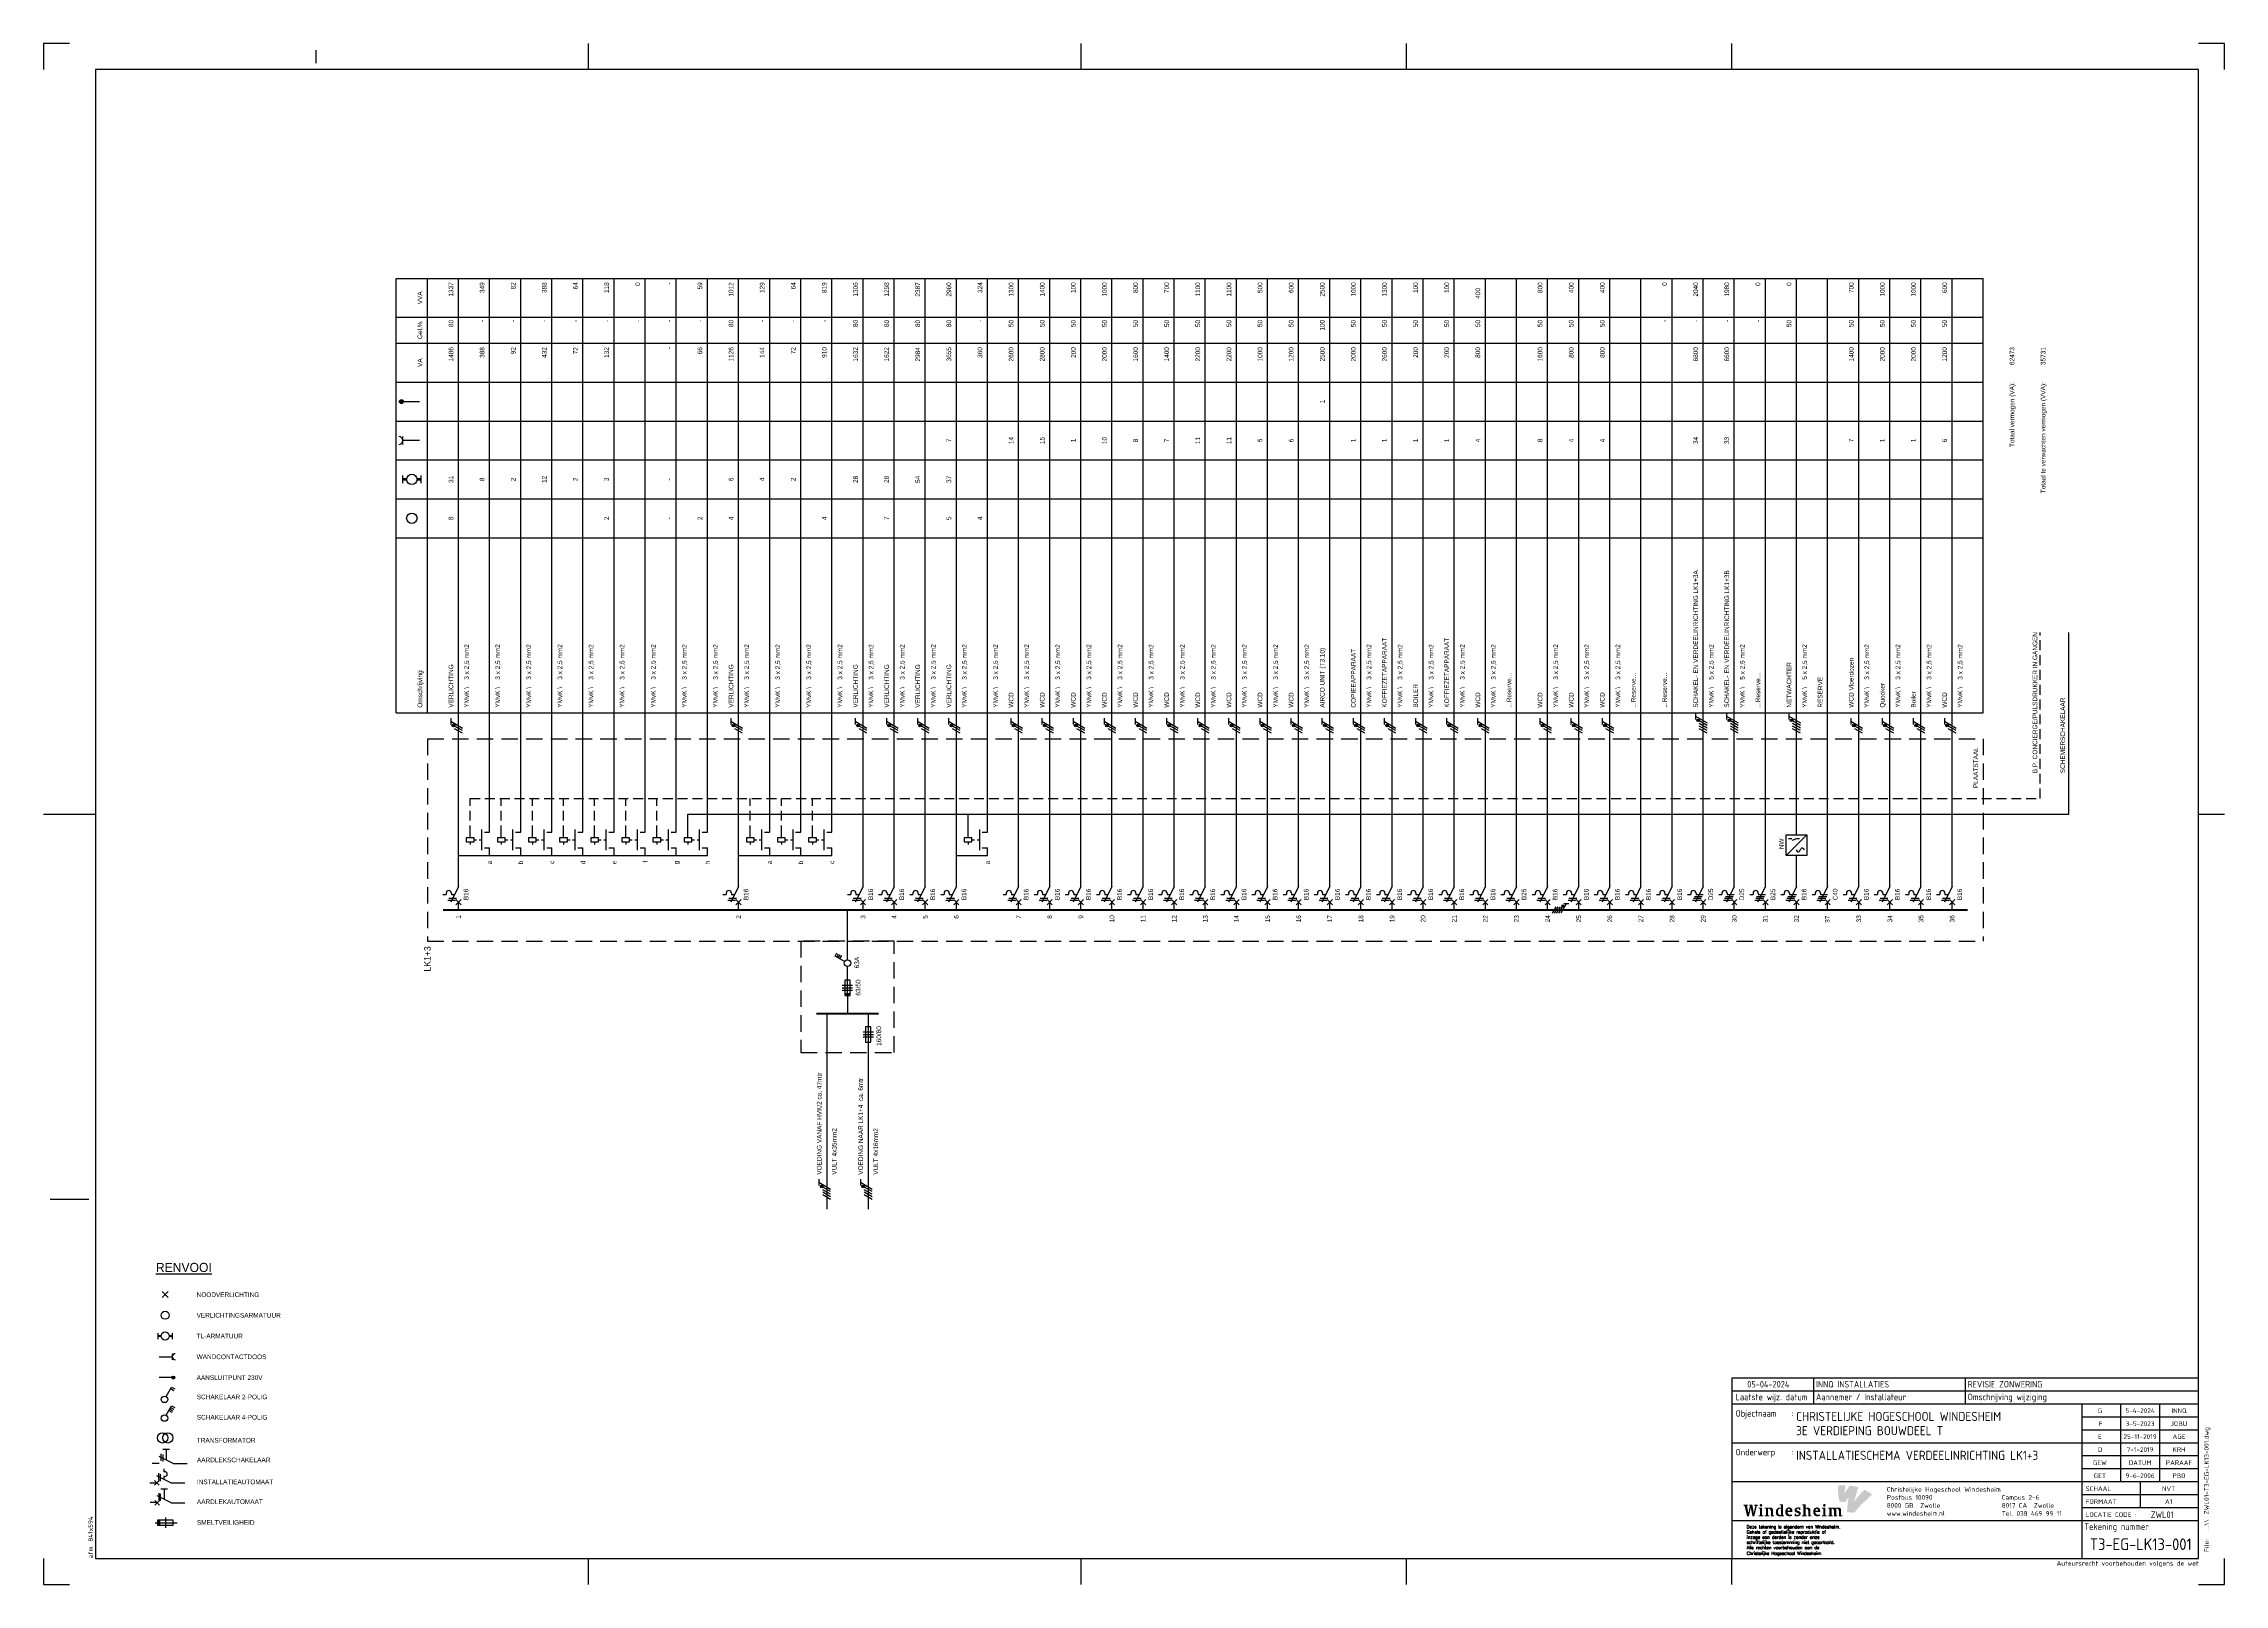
# Model space of a CAD drawing. Header units: millimetres. Extents: x 0 to 841, y 0 to 594.
import ezdxf
from ezdxf.enums import TextEntityAlignment as Align

# ---------------------------------------------------------------- set-up
doc = ezdxf.new("R2010")
doc.units = ezdxf.units.MM
for name, pattern in [('DASHED', [19.05, 12.7, -6.35]), ('HIDDEN', [9.525, 6.35, -3.175]), ('STABI11', [2, 1, -1])]:
    doc.linetypes.add(name, pattern=pattern)
doc.layers.get('0').update_dxf_attribs({"linetype": 'CONTINUOUS'})
for name, color, linetype in [('00att018', 1, 'CONTINUOUS'), ('00att025', 2, 'CONTINUOUS'), ('00att035', 3, 'CONTINUOUS'), ('00att050', 4, 'CONTINUOUS'), ('00kad018', 1, 'CONTINUOUS'), ('00kad025', 2, 'CONTINUOUS'), ('00kad070', 5, 'CONTINUOUS'), ('BL$2----_KADER', 7, 'CONTINUOUS'), ('BL$4----_STEMPEL', 7, 'CONTINUOUS'), ('EL$1----', 3, 'CONTINUOUS'), ('EL$1----_LK1+3', 3, 'CONTINUOUS'), ('LAAG_1', 160, 'CONTINUOUS')]:
    doc.layers.add(name, color=color, linetype=linetype)
doc.styles.add('BURO-018', font='BUROFONT', dxfattribs={"height": 1.8})
doc.styles.add('BURO-035', font='BUROFONT.shx', dxfattribs={"height": 3.5})
doc.styles.add('EDU', font='ROMANS.SHX', dxfattribs={"height": 2.5})
doc.styles.add('ISO', font='isocp.shx')

# ---------------------------------------------------------------- blocks, each defined once
blk = doc.blocks.new('RENV_DION')
at = {"layer": 'EL$1----', "linetype": 'Continuous'}
for p, q in [((485.12, 256.64), (487.32, 254.44)), ((487.32, 256.64), (485.12, 254.44)), ((483.5, 238.37), (483.5, 240.7)), ((488.94, 240.7), (488.94, 238.37)), ((483.89, 231.54), (488.94, 231.54)), ((488.94, 232.7), (488.94, 230.37)), ((489.33, 223.54), (483.89, 223.54)), ((486.57, 208.98), (488.69, 212.65)), ((487.64, 210.83), (488.85, 210.13)), ((487.99, 211.43), (489.2, 210.73)), ((488.34, 212.04), (489.55, 211.34)), ((488.69, 212.65), (489.9, 211.95)), ((484.62, 191.43), (484.62, 194.13)), ((485.3, 193.8), (485.3, 191.1)), ((486.65, 195.82), (486.65, 191.77)), ((488.36, 182.91), (482.96, 185.61)), ((483.63, 186.63), (483.63, 183.93)), ((489.35, 190.42), (483.95, 193.12)), ((484.31, 186.29), (484.31, 183.59)), ((485.66, 188.31), (485.66, 187.19)), ((486.11, 187.19), (485.66, 187.19)), ((486.11, 185.39), (485.66, 185.39)), ((485.66, 185.39), (485.66, 184.26)), ((480.26, 182.91), (482.96, 182.91)), ((482.06, 183.81), (483.86, 182.01)), ((483.86, 183.81), (482.06, 182.01)), ((488.54, 175.18), (483.14, 177.88)), ((485.84, 180.58), (485.84, 176.53)), ((488.36, 182.91), (493.76, 182.91)), ((484.04, 176.08), (482.24, 174.28)), ((482.24, 176.08), (484.04, 174.28)), ((489.31, 168.57), (483.31, 168.57)), ((483.31, 168.57), (483.31, 166.57)), ((486.31, 169.57), (486.31, 165.57)), ((489.31, 166.57), (489.31, 168.57)), ((482.39, 167.57), (490.81, 167.57)), ((483.31, 166.57), (489.31, 166.57))]:
    blk.add_line(p, q, dxfattribs=at)
at = {"layer": 'EL$1----', "color": 3, "linetype": 'Continuous'}
for p, q in [((486.57, 216.18), (488.69, 219.85)), ((488.34, 219.25), (489.55, 218.55)), ((488.69, 219.85), (489.9, 219.15))]:
    blk.add_line(p, q, dxfattribs=at)
at = {"layer": 'EL$1----'}
for p, q in [((483.86, 190.42), (481.16, 190.42)), ((489.35, 190.42), (494.66, 190.42)), ((483.9, 176.31), (483.9, 179.01)), ((484.49, 175.97), (484.49, 178.67)), ((483.14, 175.29), (480.44, 175.29)), ((488.54, 175.18), (493.85, 175.18))]:
    blk.add_line(p, q, dxfattribs=at)
at = {"layer": 'EL$1----', "linetype": 'Continuous'}
for points, const_width in [([(486.41, 255.54, 1), (486.02, 255.54, 1)], 0.389), ([(489.33, 223.83, 1), (489.33, 223.24, 1)], 0.583)]:
    blk.add_lwpolyline(points, format="xyb", close=True, dxfattribs=dict(at, const_width=const_width))
for points, const_width in [([(484.66, 239.54), (483.5, 239.54)], 0.778), ([(487.77, 239.54), (488.94, 239.54)], 0.778), ([(485.3, 195.82), (488, 195.82)], 0.45), ([(484.49, 180.58), (487.19, 180.58)], 0.45)]:
    blk.add_lwpolyline(points, dxfattribs=dict(at, const_width=const_width))
for centre, radius in [((486.22, 247.54), 1.56), ((486.22, 239.54), 1.56), ((489.33, 223.54), 0.583), ((485.24, 200.27), 2), ((485.95, 207.9), 1.25), ((487.24, 200.27), 2)]:
    blk.add_circle(centre, radius, dxfattribs=at)
at = {"layer": 'EL$1----', "color": 3, "linetype": 'Continuous'}
blk.add_circle((485.95, 215.1), 1.25, dxfattribs=at)
at = {"layer": 'EL$1----', "linetype": 'Continuous'}
for centre, radius, start, end in [((490.11, 231.54), 1.17, 90, 270), ((486.11, 186.29), 0.9, 270, 90)]:
    blk.add_arc(centre, radius, start, end, dxfattribs=at)
blk.add_solid([(483.31, 168.57), (484.31, 168.57), (483.31, 166.57), (484.31, 166.57)], dxfattribs=at)
at = {"layer": 'EL$1----', "color": 3, "style": 'BURO-035'}
blk.add_text('%%URENVOOI', height=3.5, dxfattribs=at).set_placement((482.63, 264.23))
at = {"layer": 'EL$1----', "color": 1, "style": 'BURO-018'}
for s, p in [('NOODVERLICHTING', (498.36, 255.47)), ('VERLICHTINGSARMATUUR', (498.36, 247.55)), ('TL-ARMATUUR', (498.36, 239.54)), ('WANDCONTACTDOOS', (498.36, 231.52)), ('AANSLUITPUNT 230V', (498.36, 223.5)), ('SCHAKELAAR 2-POLIG', (498.43, 216.06)), ('SCHAKELAAR 4-POLIG', (498.43, 208.21)), ('TRANSFORMATOR', (498.43, 199.33)), ('AARDLEKSCHAKELAAR', (498.49, 191.75)), ('INSTALLATIEAUTOMAAT', (498.49, 183.3)), ('AARDLEKAUTOMAAT', (498.47, 175.66)), ('SMELTVEILIGHEID', (498.47, 167.66))]:
    blk.add_text(s, height=1.8, dxfattribs=at).set_placement(p, align=Align.MIDDLE_LEFT)
blk = doc.blocks.new('HL3')
at = {"color": 0, "linetype": 'Continuous'}
for p, q in [((-3, 6.98), (-3, 4.48)), ((-3, 5.73), (1.5, 3.13)), ((1.5, 2.13), (-1.5, 3.87)), ((1.5, 1.13), (-1.5, 2.87)), ((1.5, 0.13), (-1.5, 1.87)), ((1.5, -0.87), (-1.5, 0.87))]:
    blk.add_line(p, q, dxfattribs=at)
at = {"color": 0, "linetype": 'Continuous', "const_width": 0.5}
blk.add_lwpolyline([(-1.68, 4.12, 1), (-2.18, 4.12, 1)], format="xyb", close=True, dxfattribs=at)
at = {"color": 0, "linetype": 'Continuous'}
blk.add_circle((-1.93, 4.12), 0.5, dxfattribs=at)
blk = doc.blocks.new('1114A3A')
at = {"color": 0, "linetype": 'Continuous'}
for p, q in [((0.62, 1.08), (2.74, 4.75)), ((1.69, 2.93), (2.9, 2.23)), ((2.04, 3.54), (3.25, 2.84)), ((2.39, 4.14), (3.6, 3.44)), ((2.74, 4.75), (3.95, 4.05))]:
    blk.add_line(p, q, dxfattribs=at)
blk.add_circle((0, 0), 1.25, dxfattribs=at)
at = {"color": 0, "linetype": 'Continuous', "style": 'BURO-018', "flags": 1}
for tag, p in [('E_ID', (0, 0.08)), ('E_MATCODE', (0, -4.92))]:
    blk.add_attdef(tag, p, '', height=1.8, dxfattribs=at)
at = {"color": 0, "linetype": 'Continuous', "style": 'BURO-018'}
blk.add_attdef('E_IGS', text='', height=1.8, dxfattribs=at).set_placement((3, 0.08), align=Align.MIDDLE_LEFT)
blk = doc.blocks.new('a1-windesheim-hor')
at = {"layer": '00kad018', "color": 1}
for p, q in [((0, 594), (0, 584)), ((10, 594), (0, 594)), ((105, 591.5), (105, 586.5)), ((210, 594), (210, 584)), ((400, 594), (400, 584)), ((525.5, 594), (525.5, 584)), ((651, 584), (651, 594)), ((841, 594), (831, 594)), ((841, 584), (841, 594)), ((0, 297), (20, 297)), ((831, 297), (841, 297)), ((2.5, 148.5), (17.5, 148.5)), ((0, 10), (0, 0)), ((210, 10), (210, 0)), ((400, 10), (400, 0)), ((525.5, 10), (525.5, 0)), ((651, 0), (651, 10)), ((841, 0), (841, 10)), ((0, 0), (10, 0)), ((831, 0), (841, 0))]:
    blk.add_line(p, q, dxfattribs=at)
at = {"layer": '00kad070', "color": 5}
for p, q in [((831, 584), (20, 584)), ((20, 584), (20, 10)), ((831, 10), (831, 584)), ((20, 10), (831, 10))]:
    blk.add_line(p, q, dxfattribs=at)
at = {"layer": '00att018', "color": 1, "style": 'ISO'}
blk.add_text('afm. 841x594', height=1.8, rotation=90, dxfattribs=at).set_placement((19, 10))
blk.add_text('Auteursrecht voorbehouden volgens de wet', height=1.8, dxfattribs=at).set_placement((831.08, 7.2), align=Align.RIGHT)
blk = doc.blocks.new('AI9-BLK4')
at = {"layer": 'LAAG_1'}
h = blk.add_hatch(color=40, dxfattribs=at)
edge = h.paths.add_edge_path()
edge.add_spline(control_points=[(7.1, 7.2), (4.8, 4.7), (2.6, 2.6), (-0.7, -2.1), (0, 0.5), (1.3, 5.9), (2.6, 9), (0.7, 9.7), (-2.2, 10.3), (-4.1, 10.4), (-5.5, 8.8), (-7.5, 5.5), (-8.1, 4.4), (-8, 6.9), (-7.7, 9.3), (-7.6, 10.6), (-9.6, 10.7), (-11, 10.6), (-13.2, 10.3), (-13.3, 6), (-13.1, 2), (-12, -2), (-10.8, -2.1), (-7.6, -2.4), (-7.6, -2.4), (-7.1, -1.7), (-6.1, 0), (-5, 1.4), (-5.4, -0.9), (-5.9, -4.1), (-6.1, -7.2), (-6.1, -8.1), (-6.2, -9.1), (-6.2, -10.1), (-4.7, -10.2), (-1, -10.6), (-0.7, -10.6), (-0.7, -10.6), (-0.7, -10.6), (-0.7, -10.6), (-0.7, -10.6), (-0.7, -10.6), (-0.7, -10.6), (0.7, -8.8), (2.3, -7), (3.6, -5.5), (4.7, -4.4), (5.7, -3.3), (6.7, -2.4), (9.3, 0.1), (11.5, 2.1), (13.2, 3.5), (11, 5.1), (9.5, 6.1), (7.1, 7.2)], knot_values=[0, 0, 0, 0, 1, 1, 1, 2, 2, 2, 3, 3, 3, 4, 4, 4, 5, 5, 5, 6, 6, 6, 7, 7, 7, 8, 8, 8, 9, 9, 9, 10, 10, 10, 11, 11, 11, 12, 12, 12, 13, 13, 13, 14, 14, 14, 15, 15, 15, 16, 16, 16, 17, 17, 17, 18, 18, 18, 18], degree=3, periodic=0)
h = blk.add_hatch(color=154, dxfattribs=at)
edge = h.paths.add_edge_path()
edge.add_spline(control_points=[(-0.7, -10.6), (-0.7, -10.6), (-0.7, -10.6), (-0.7, -10.6), (-0.7, -10.6), (-0.7, -10.6), (-0.7, -10.6)], knot_values=[0, 0, 0, 0, 1, 1, 1, 2, 2, 2, 2], degree=3, periodic=0)
h = blk.add_hatch(color=154, dxfattribs=at)
edge = h.paths.add_edge_path()
edge.add_spline(control_points=[(-0.7, -10.6), (-0.7, -10.6), (-0.7, -10.6), (-0.7, -10.6), (-0.7, -10.6), (-0.7, -10.6), (-0.7, -10.6)], knot_values=[0, 0, 0, 0, 1, 1, 1, 2, 2, 2, 2], degree=3, periodic=0)
blk = doc.blocks.new('AI9-BLK3')
at = {"layer": 'LAAG_1'}
h = blk.add_hatch(color=154, dxfattribs=at)
edge = h.paths.add_edge_path()
edge.add_spline(control_points=[(-27.8, 3.2), (-27.8, 3.2), (-29.8, -4.7), (-29.8, -4.7), (-29.8, -4.7), (-31.2, -4.7), (-31.2, -4.7), (-31.2, -4.7), (-32.5, 1.8), (-32.5, 1.8), (-32.5, 1.8), (-33.9, -4.7), (-33.9, -4.7), (-33.9, -4.7), (-35.4, -4.7), (-35.4, -4.7), (-35.4, -4.7), (-37.2, 3.2), (-37.2, 3.2), (-37.2, 3.2), (-38, 3.2), (-38, 3.2), (-38, 3.2), (-38, 4.2), (-38, 4.2), (-38, 4.2), (-34.8, 4.2), (-34.8, 4.2), (-34.8, 4.2), (-34.8, 3.2), (-34.8, 3.2), (-34.8, 3.2), (-35.4, 3.2), (-35.4, 3.2), (-35.4, 3.2), (-34.4, -2.1), (-34.4, -2.1), (-34.4, -2.1), (-33.2, 3.3), (-33.2, 3.3), (-33.2, 3.3), (-33.7, 3.3), (-33.7, 3.3), (-33.7, 3.3), (-33.7, 4.2), (-33.7, 4.2), (-33.7, 4.2), (-31.3, 4.2), (-31.3, 4.2), (-31.3, 4.2), (-30.2, -2.1), (-30.2, -2.1), (-30.2, -2.1), (-29, 3.2), (-29, 3.2), (-29, 3.2), (-29.8, 3.2), (-29.8, 3.2), (-29.8, 3.2), (-29.8, 4.2), (-29.8, 4.2), (-29.8, 4.2), (-27.2, 4.2), (-27.2, 4.2), (-27.2, 4.2), (-27.2, 3.2), (-27.2, 3.2), (-27.2, 3.2), (-27.8, 3.2), (-27.8, 3.2)], knot_values=[0, 0, 0, 0, 1, 1, 1, 2, 2, 2, 3, 3, 3, 4, 4, 4, 5, 5, 5, 6, 6, 6, 7, 7, 7, 8, 8, 8, 9, 9, 9, 10, 10, 10, 11, 11, 11, 12, 12, 12, 13, 13, 13, 14, 14, 14, 15, 15, 15, 16, 16, 16, 17, 17, 17, 18, 18, 18, 19, 19, 19, 20, 20, 20, 21, 21, 21, 22, 22, 22, 23, 23, 23, 23], degree=3, periodic=0)
h = blk.add_hatch(color=154, dxfattribs=at)
edge = h.paths.add_edge_path()
edge.add_spline(control_points=[(-26.4, -4.7), (-26.4, -4.7), (-26.4, -3.9), (-26.4, -3.9), (-26.4, -3.9), (-25.5, -3.9), (-25.5, -3.9), (-25.5, -3.9), (-25.5, 1.2), (-25.5, 1.2), (-25.5, 1.2), (-26.4, 1.2), (-26.4, 1.2), (-26.4, 1.2), (-26.4, 2), (-26.4, 2), (-26.4, 2), (-23.8, 2), (-23.8, 2), (-23.8, 2), (-23.8, -3.9), (-23.8, -3.9), (-23.8, -3.9), (-22.9, -3.9), (-22.9, -3.9), (-22.9, -3.9), (-22.9, -4.7), (-22.9, -4.7), (-22.9, -4.7), (-26.4, -4.7), (-26.4, -4.7)], knot_values=[0, 0, 0, 0, 1, 1, 1, 2, 2, 2, 3, 3, 3, 4, 4, 4, 5, 5, 5, 6, 6, 6, 7, 7, 7, 8, 8, 8, 9, 9, 9, 10, 10, 10, 10], degree=3, periodic=0)
edge = h.paths.add_edge_path()
edge.add_spline(control_points=[(-24.7, 2.7), (-25.2, 2.7), (-25.7, 3.2), (-25.7, 3.7), (-25.7, 4.3), (-25.2, 4.8), (-24.7, 4.8), (-24.1, 4.8), (-23.6, 4.3), (-23.6, 3.7), (-23.6, 3.2), (-24.1, 2.7), (-24.7, 2.7)], knot_values=[0, 0, 0, 0, 1, 1, 1, 2, 2, 2, 3, 3, 3, 4, 4, 4, 4], degree=3, periodic=0)
h = blk.add_hatch(color=154, dxfattribs=at)
edge = h.paths.add_edge_path()
edge.add_spline(control_points=[(-17, -4.7), (-17, -4.7), (-17, -0.9), (-17, -0.9), (-17, -0.3), (-17.2, 0.2), (-17.5, 0.5), (-17.9, 0.9), (-18.3, 1.1), (-18.9, 1.1), (-19, 1.1), (-19, 1.1), (-19.1, 1.1), (-19.1, 1.1), (-19.1, -3.9), (-19.1, -3.9), (-19.1, -3.9), (-18.2, -3.9), (-18.2, -3.9), (-18.2, -3.9), (-18.2, -4.7), (-18.2, -4.7), (-18.2, -4.7), (-21.7, -4.7), (-21.7, -4.7), (-21.7, -4.7), (-21.7, -3.9), (-21.7, -3.9), (-21.7, -3.9), (-20.8, -3.9), (-20.8, -3.9), (-20.8, -3.9), (-20.8, 1.2), (-20.8, 1.2), (-20.8, 1.2), (-21.7, 1.2), (-21.7, 1.2), (-21.7, 1.2), (-21.7, 2), (-21.7, 2), (-21.7, 2), (-19.4, 2), (-19.4, 2), (-19.1, 2), (-18.9, 2), (-18.6, 2), (-17, 2), (-16.3, 1.9), (-15.9, 1.4), (-15.5, 1), (-15.3, 0.6), (-15.3, -0.2), (-15.3, -0.2), (-15.3, -3.9), (-15.3, -3.9), (-15.3, -3.9), (-14.5, -3.9), (-14.5, -3.9), (-14.5, -3.9), (-14.5, -4.7), (-14.5, -4.7), (-14.5, -4.7), (-17, -4.7), (-17, -4.7)], knot_values=[0, 0, 0, 0, 1, 1, 1, 2, 2, 2, 3, 3, 3, 4, 4, 4, 5, 5, 5, 6, 6, 6, 7, 7, 7, 8, 8, 8, 9, 9, 9, 10, 10, 10, 11, 11, 11, 12, 12, 12, 13, 13, 13, 14, 14, 14, 15, 15, 15, 16, 16, 16, 17, 17, 17, 18, 18, 18, 19, 19, 19, 20, 20, 20, 21, 21, 21, 21], degree=3, periodic=0)
h = blk.add_hatch(color=154, dxfattribs=at)
edge = h.paths.add_edge_path(flags=16)
edge.add_spline(control_points=[(-6.8, -4.7), (-6.8, -4.7), (-6.8, -3.9), (-6.8, -3.9), (-6.8, -3.9), (-7.6, -3.9), (-7.6, -3.9), (-7.6, -3.9), (-7.6, 4.5), (-7.6, 4.5), (-7.6, 4.5), (-10.2, 4.5), (-10.2, 4.5), (-10.2, 4.5), (-10.2, 3.6), (-10.2, 3.6), (-10.2, 3.6), (-9.3, 3.6), (-9.3, 3.6), (-9.3, 3.6), (-9.3, 2), (-9.3, 2), (-9.6, 2), (-9.8, 2), (-10.2, 2), (-11.9, 2), (-13.2, 0.7), (-13.2, -1.5), (-13.2, -3.8), (-12.3, -4.8), (-10.3, -4.8), (-9.9, -4.8), (-9.3, -4.7), (-9.1, -4.7), (-9.1, -4.7), (-6.8, -4.7), (-6.8, -4.7)], knot_values=[0, 0, 0, 0, 1, 1, 1, 2, 2, 2, 3, 3, 3, 4, 4, 4, 5, 5, 5, 6, 6, 6, 7, 7, 7, 8, 8, 8, 9, 9, 9, 10, 10, 10, 11, 11, 11, 12, 12, 12, 12], degree=3, periodic=0)
edge = h.paths.add_edge_path()
edge.add_spline(control_points=[(-9.3, -3.7), (-9.5, -3.8), (-9.6, -3.8), (-9.8, -3.8), (-10.8, -3.8), (-11.5, -3.1), (-11.5, -1.2), (-11.5, 0.4), (-10.9, 1.1), (-10, 1.1), (-9.7, 1.1), (-9.5, 1), (-9.3, 1), (-9.3, 1), (-9.3, -3.7), (-9.3, -3.7)], knot_values=[0, 0, 0, 0, 1, 1, 1, 2, 2, 2, 3, 3, 3, 4, 4, 4, 5, 5, 5, 5], degree=3, periodic=0)
h = blk.add_hatch(color=154, dxfattribs=at)
edge = h.paths.add_edge_path(flags=16)
edge.add_spline(control_points=[(-0.4, -1.4), (-0.4, 1), (-1.2, 2.1), (-3, 2.1), (-4.8, 2.1), (-5.9, 0.7), (-5.9, -1.4), (-5.9, -3.6), (-4.8, -4.8), (-2.7, -4.8), (-1.9, -4.8), (-1.2, -4.6), (-0.7, -4.4), (-0.7, -4.4), (-0.7, -3.5), (-0.7, -3.5), (-1.2, -3.6), (-1.6, -3.6), (-2, -3.6), (-3.4, -3.6), (-4.2, -2.5), (-4.2, -1.4), (-4.2, -1.4), (-0.4, -1.4), (-0.4, -1.4)], knot_values=[0, 0, 0, 0, 1, 1, 1, 2, 2, 2, 3, 3, 3, 4, 4, 4, 5, 5, 5, 6, 6, 6, 7, 7, 7, 8, 8, 8, 8], degree=3, periodic=0)
edge = h.paths.add_edge_path()
edge.add_spline(control_points=[(-2.2, -0.5), (-2.2, -0.5), (-4.2, -0.5), (-4.2, -0.5), (-4.2, 0.5), (-3.8, 1.1), (-3.2, 1.1), (-2.6, 1.1), (-2.2, 0.6), (-2.2, -0.5)], knot_values=[0, 0, 0, 0, 1, 1, 1, 2, 2, 2, 3, 3, 3, 3], degree=3, periodic=0)
h = blk.add_hatch(color=154, dxfattribs=at)
edge = h.paths.add_edge_path()
edge.add_spline(control_points=[(3.2, -4.8), (2.4, -4.8), (1.5, -4.6), (1.3, -4.5), (1.3, -4.5), (1.3, -2.7), (1.3, -2.7), (1.3, -2.7), (2.3, -2.7), (2.3, -2.7), (2.3, -2.7), (2.3, -3.6), (2.3, -3.6), (2.6, -3.7), (2.9, -3.8), (3.3, -3.8), (4.1, -3.8), (4.5, -3.5), (4.5, -3), (4.5, -2.5), (4.1, -2.3), (3.5, -2.1), (3.5, -2.1), (2.7, -1.8), (2.7, -1.8), (1.8, -1.5), (1.3, -1), (1.3, 0.1), (1.3, 1.2), (2.3, 2.1), (3.9, 2.1), (4.6, 2.1), (5.3, 2), (5.7, 1.9), (5.7, 1.9), (5.7, 0), (5.7, 0), (5.7, 0), (4.7, 0), (4.7, 0), (4.7, 0), (4.7, 1), (4.7, 1), (4.4, 1.1), (4.2, 1.1), (3.9, 1.1), (3.2, 1.1), (2.8, 0.8), (2.8, 0.4), (2.8, 0), (3, -0.2), (3.6, -0.4), (3.6, -0.4), (4.4, -0.7), (4.4, -0.7), (5.4, -1), (6, -1.6), (6, -2.6), (6, -4), (4.8, -4.8), (3.2, -4.8)], knot_values=[0, 0, 0, 0, 1, 1, 1, 2, 2, 2, 3, 3, 3, 4, 4, 4, 5, 5, 5, 6, 6, 6, 7, 7, 7, 8, 8, 8, 9, 9, 9, 10, 10, 10, 11, 11, 11, 12, 12, 12, 13, 13, 13, 14, 14, 14, 15, 15, 15, 16, 16, 16, 17, 17, 17, 18, 18, 18, 19, 19, 19, 20, 20, 20, 20], degree=3, periodic=0)
h = blk.add_hatch(color=154, dxfattribs=at)
edge = h.paths.add_edge_path()
edge.add_spline(control_points=[(11.8, -4.7), (11.8, -4.7), (11.8, -1), (11.8, -1), (11.8, -0.3), (11.7, 0.2), (11.3, 0.5), (10.9, 0.9), (10.5, 1.1), (10, 1.1), (9.9, 1.1), (9.8, 1.1), (9.7, 1.1), (9.7, 1.1), (9.7, -3.9), (9.7, -3.9), (9.7, -3.9), (10.6, -3.9), (10.6, -3.9), (10.6, -3.9), (10.6, -4.7), (10.6, -4.7), (10.6, -4.7), (7.1, -4.7), (7.1, -4.7), (7.1, -4.7), (7.1, -3.9), (7.1, -3.9), (7.1, -3.9), (8, -3.9), (8, -3.9), (8, -3.9), (8, 3.6), (8, 3.6), (8, 3.6), (7.2, 3.6), (7.2, 3.6), (7.2, 3.6), (7.2, 4.5), (7.2, 4.5), (7.2, 4.5), (9.7, 4.5), (9.7, 4.5), (9.7, 4.5), (9.7, 2), (9.7, 2), (9.9, 2), (10.2, 2), (10.5, 2), (11.9, 2), (12.5, 1.8), (13, 1.4), (13.4, 1), (13.5, 0.5), (13.5, -0.2), (13.5, -0.2), (13.5, -3.9), (13.5, -3.9), (13.5, -3.9), (14.3, -3.9), (14.3, -3.9), (14.3, -3.9), (14.3, -4.7), (14.3, -4.7), (14.3, -4.7), (11.8, -4.7), (11.8, -4.7)], knot_values=[0, 0, 0, 0, 1, 1, 1, 2, 2, 2, 3, 3, 3, 4, 4, 4, 5, 5, 5, 6, 6, 6, 7, 7, 7, 8, 8, 8, 9, 9, 9, 10, 10, 10, 11, 11, 11, 12, 12, 12, 13, 13, 13, 14, 14, 14, 15, 15, 15, 16, 16, 16, 17, 17, 17, 18, 18, 18, 19, 19, 19, 20, 20, 20, 21, 21, 21, 22, 22, 22, 22], degree=3, periodic=0)
h = blk.add_hatch(color=154, dxfattribs=at)
edge = h.paths.add_edge_path(flags=16)
edge.add_spline(control_points=[(21.1, -1.4), (21.1, 1), (20.4, 2.1), (18.5, 2.1), (16.7, 2.1), (15.6, 0.7), (15.6, -1.4), (15.6, -3.6), (16.8, -4.8), (18.9, -4.8), (19.6, -4.8), (20.3, -4.6), (20.8, -4.4), (20.8, -4.4), (20.8, -3.5), (20.8, -3.5), (20.4, -3.6), (19.9, -3.6), (19.5, -3.6), (18.1, -3.6), (17.3, -2.5), (17.3, -1.4), (17.3, -1.4), (21.1, -1.4), (21.1, -1.4)], knot_values=[0, 0, 0, 0, 1, 1, 1, 2, 2, 2, 3, 3, 3, 4, 4, 4, 5, 5, 5, 6, 6, 6, 7, 7, 7, 8, 8, 8, 8], degree=3, periodic=0)
edge = h.paths.add_edge_path()
edge.add_spline(control_points=[(19.3, -0.5), (19.3, -0.5), (17.3, -0.5), (17.3, -0.5), (17.3, 0.5), (17.8, 1.1), (18.4, 1.1), (18.9, 1.1), (19.3, 0.6), (19.3, -0.5)], knot_values=[0, 0, 0, 0, 1, 1, 1, 2, 2, 2, 3, 3, 3, 3], degree=3, periodic=0)
h = blk.add_hatch(color=154, dxfattribs=at)
edge = h.paths.add_edge_path()
edge.add_spline(control_points=[(22.5, -4.7), (22.5, -4.7), (22.5, -3.9), (22.5, -3.9), (22.5, -3.9), (23.4, -3.9), (23.4, -3.9), (23.4, -3.9), (23.4, 1.2), (23.4, 1.2), (23.4, 1.2), (22.5, 1.2), (22.5, 1.2), (22.5, 1.2), (22.5, 2), (22.5, 2), (22.5, 2), (25.1, 2), (25.1, 2), (25.1, 2), (25.1, -3.9), (25.1, -3.9), (25.1, -3.9), (26, -3.9), (26, -3.9), (26, -3.9), (26, -4.7), (26, -4.7), (26, -4.7), (22.5, -4.7), (22.5, -4.7)], knot_values=[0, 0, 0, 0, 1, 1, 1, 2, 2, 2, 3, 3, 3, 4, 4, 4, 5, 5, 5, 6, 6, 6, 7, 7, 7, 8, 8, 8, 9, 9, 9, 10, 10, 10, 10], degree=3, periodic=0)
edge = h.paths.add_edge_path()
edge.add_spline(control_points=[(24.2, 2.7), (23.6, 2.7), (23.2, 3.2), (23.2, 3.7), (23.2, 4.3), (23.6, 4.8), (24.2, 4.8), (24.8, 4.8), (25.3, 4.3), (25.3, 3.7), (25.3, 3.2), (24.8, 2.7), (24.2, 2.7)], knot_values=[0, 0, 0, 0, 1, 1, 1, 2, 2, 2, 3, 3, 3, 4, 4, 4, 4], degree=3, periodic=0)
h = blk.add_hatch(color=154, dxfattribs=at)
edge = h.paths.add_edge_path()
edge.add_spline(control_points=[(35.5, -4.7), (35.5, -4.7), (35.5, -0.9), (35.5, -0.9), (35.5, -0.3), (35.3, 0.2), (35, 0.5), (34.7, 0.9), (34.2, 1.1), (33.5, 1.1), (33.4, 1.1), (33.3, 1), (33.2, 1), (33.4, 0.8), (33.5, 0.3), (33.5, -0.1), (33.5, -0.1), (33.5, -3.9), (33.5, -3.9), (33.5, -3.9), (34.3, -3.9), (34.3, -3.9), (34.3, -3.9), (34.3, -4.7), (34.3, -4.7), (34.3, -4.7), (31.8, -4.7), (31.8, -4.7), (31.8, -4.7), (31.8, -0.9), (31.8, -0.9), (31.8, -0.2), (31.6, 0.2), (31.3, 0.5), (30.9, 0.9), (30.5, 1.1), (30, 1.1), (30, 1.1), (29.9, 1.1), (29.8, 1.1), (29.8, 1.1), (29.8, -3.9), (29.8, -3.9), (29.8, -3.9), (30.6, -3.9), (30.6, -3.9), (30.6, -3.9), (30.6, -4.7), (30.6, -4.7), (30.6, -4.7), (27.2, -4.7), (27.2, -4.7), (27.2, -4.7), (27.2, -3.9), (27.2, -3.9), (27.2, -3.9), (28.1, -3.9), (28.1, -3.9), (28.1, -3.9), (28.1, 1.2), (28.1, 1.2), (28.1, 1.2), (27.2, 1.2), (27.2, 1.2), (27.2, 1.2), (27.2, 2), (27.2, 2), (27.2, 2), (29.6, 2), (29.6, 2), (29.9, 2), (30.2, 2), (30.4, 2), (31.4, 2), (31.9, 1.9), (32.5, 1.7), (33, 1.9), (33.7, 2), (34.5, 2), (35.6, 2), (36.3, 1.8), (36.7, 1.4), (37.1, 1), (37.2, 0.5), (37.2, -0.1), (37.2, -0.1), (37.2, -3.9), (37.2, -3.9), (37.2, -3.9), (38, -3.9), (38, -3.9), (38, -3.9), (38, -4.7), (38, -4.7), (38, -4.7), (35.5, -4.7), (35.5, -4.7)], knot_values=[0, 0, 0, 0, 1, 1, 1, 2, 2, 2, 3, 3, 3, 4, 4, 4, 5, 5, 5, 6, 6, 6, 7, 7, 7, 8, 8, 8, 9, 9, 9, 10, 10, 10, 11, 11, 11, 12, 12, 12, 13, 13, 13, 14, 14, 14, 15, 15, 15, 16, 16, 16, 17, 17, 17, 18, 18, 18, 19, 19, 19, 20, 20, 20, 21, 21, 21, 22, 22, 22, 23, 23, 23, 24, 24, 24, 25, 25, 25, 26, 26, 26, 27, 27, 27, 28, 28, 28, 29, 29, 29, 30, 30, 30, 31, 31, 31, 32, 32, 32, 32], degree=3, periodic=0)
blk = doc.blocks.new('CHW_ONDERHOEK')
at = {"layer": '00kad025', "color": 2}
for p, q in [((-190, 79.5), (-190, 69.5)), ((-10, 79.5), (-190, 79.5)), ((-158.5, 79.5), (-158.5, 69.5)), ((-100, 79.5), (-100, 69.5)), ((-10, 74.5), (-190, 74.5)), ((-40, 69.5), (-40, 39.5)), ((-25, 69.5), (-25, 39.5)), ((-10, 64.5), (-55, 64.5)), ((-10, 59.5), (-55, 59.5)), ((-10, 54.5), (-55, 54.5)), ((-10, 49.5), (-55, 49.5)), ((-32.5, 39.5), (-32.5, 34.5)), ((-32.5, 34.5), (-32.5, 29.5))]:
    blk.add_line(p, q, dxfattribs=at)
at = {"layer": '00kad070', "color": 5}
for p, q in [((-10, 69.5), (-190, 69.5)), ((-190, 69.5), (-190, 10)), ((-55, 69.5), (-55, 10)), ((-55, 54.5), (-190, 54.5)), ((-10, 44.5), (-55, 44.5)), ((-10, 39.5), (-190, 39.5)), ((-10, 34.5), (-55, 34.5)), ((-10, 29.5), (-55, 29.5)), ((-55, 24.5), (-190, 24.5)), ((-10, 24.5), (-55, 24.5))]:
    blk.add_line(p, q, dxfattribs=at)
at = {"color": 7, "xscale": 0.5, "yscale": 0.5, "zscale": 0.5}
for name, p in [('AI9-BLK4', (-142.4, 32.89)), ('AI9-BLK3', (-166.39, 28.63))]:
    blk.add_blockref(name, p, dxfattribs=at)
at = {"color": 1, "style": 'ISO'}
for s, p in [('Christelijke Hogeschool Windesheim', (-130.19, 35.71)), ('Postbus 10090', (-130.19, 32.63)), ('Campus 2-6', (-85.85, 32.63)), ('www.windesheim.nl', (-130.19, 26.45)), ('8000 GB  Zwolle', (-130.19, 29.54)), ('Tel. 038 469 99 11', (-85.85, 26.45)), ('8017 CA  Zwolle', (-85.85, 29.54))]:
    blk.add_text(s, height=1.8, dxfattribs=at).set_placement(p)
at = {"layer": '00att018', "color": 1, "style": 'ISO'}
for s, p in [('GEW', (-48, 46)), ('GET', (-48, 41)), ('DATUM', (-32.5, 46)), ('PARAAF', (-17.5, 46))]:
    blk.add_text(s, height=1.8, dxfattribs=at).set_placement(p, align=Align.CENTER)
for s, p in [('SCHAAL', (-53.5, 36)), ('FORMAAT', (-53.5, 31))]:
    blk.add_text(s, height=1.8, dxfattribs=at).set_placement(p)
at = {"layer": '00att018', "color": 1, "linetype": 'Continuous', "style": 'EDU'}
for s, p in [('Gehele of gedeeltelijke reproduktie of', (-184.2, 19.6)), ('inzage aan derden is zonder onze', (-184.2, 17.6)), ('schriftelijke toestemming niet geoorloofd.', (-184.2, 15.6)), ('Deze tekening is eigendom van Windesheim.', (-184.2, 21.6)), ('Alle rechten voorbehouden aan de', (-184.2, 13.6)), ('Christelijke Hogeschool Windesheim', (-184.2, 11.38))]:
    blk.add_text(s, height=1.2, dxfattribs=at).set_placement(p)
at = {"layer": '00att018', "color": 1, "style": 'ISO', "width": 0.9}
blk.add_text('....\\\\', height=1.8, rotation=90, dxfattribs=at).set_placement((-6, 20.5))
at = {"layer": '00att018', "color": 1, "style": 'ISO'}
blk.add_text('File:', height=1.8, rotation=90, dxfattribs=at).set_placement((-6, 12.5))
for tag, p in [('WZ_CODED', (-48, 66.07)), ('WZ_DATUMD', (-32.5, 66.07)), ('WZ_WZGOEDD', (-17.5, 66.07)), ('WZ_CODEC', (-48, 61.07)), ('WZ_DATUMC', (-32.5, 61.07)), ('WZ_WZGOEDC', (-17.5, 61.07)), ('WZ_CODEA', (-48, 51.07)), ('WZ_CODEB', (-48, 56.07)), ('WZ_DATUMA', (-32.5, 51.07)), ('WZ_DATUMB', (-32.5, 56.07)), ('WZ_WZGOEDA', (-17.5, 51.07)), ('WZ_WZGOEDB', (-17.5, 56.07)), ('TKDATCREAT', (-32.5, 41)), ('TKINIT', (-17.5, 41)), ('TKSCHAAL', (-21.5, 36)), ('TKFORMAAT', (-21.5, 31))]:
    blk.add_attdef(tag, text='', height=1.8, dxfattribs=at).set_placement(p, align=Align.CENTER)
blk.add_attdef('DWGNAME', (-6, 26.93), '', height=1.8, rotation=90, dxfattribs=at)
at = {"layer": '00att025', "color": 2, "style": 'ISO'}
for s, p in [('Objectnaam', (-188.5, 64.67)), ('Onderwerp', (-188.5, 49.72)), ('Tekening nummer', (-54, 21))]:
    blk.add_text(s, height=2.5, dxfattribs=at).set_placement(p)
at = {"layer": '00att025', "style": 'ISO'}
for p in [(-167.02, 64.67), (-167.02, 49.78)]:
    blk.add_text(':', height=2.5, dxfattribs=at).set_placement(p)
at = {"layer": '00att025', "color": 1, "style": 'ISO'}
blk.add_text('LOCATIE CODE :', height=1.8, dxfattribs=at).set_placement((-53.5, 26))
at = {"layer": '00att025', "color": 2, "style": 'ISO'}
for tag, p in [('WZ_DATUM', (-184, 75.9)), ('WZ_AANNEMER_INSTALATEUR', (-157.5, 75.9)), ('WZ_OMSCHR', (-99, 75.9))]:
    blk.add_attdef(tag, p, '', height=2.5, dxfattribs=at)
at = {"layer": '00att025', "color": 3, "style": 'ISO'}
blk.add_attdef('TKVRIJ2', text='', height=2.5, dxfattribs=at).set_placement((-24, 25.62), align=Align.CENTER)
at = {"layer": '00att035', "color": 3, "style": 'ISO'}
for s, p in [('Laatste wijz. datum', (-188.5, 71)), ('Aannemer / Installateur', (-157.5, 71)), ('Omschrijving wijziging', (-99, 71))]:
    blk.add_text(s, height=2.5, dxfattribs=at).set_placement(p)
for tag, p in [('TK1OMSCHR', (-165.14, 57.5)), ('PROMSCHR', (-165.14, 63)), ('TK2OMSCHR', (-165.14, 48)), ('TKVRIJ1', (-165.14, 42.5))]:
    blk.add_attdef(tag, p, '', height=3.5, dxfattribs=at)
at = {"layer": '00att050', "color": 4, "style": 'ISO'}
blk.add_attdef('TKFASE', text='', height=5, dxfattribs=at).set_placement((-14.5, 82), align=Align.RIGHT)
blk.add_attdef('TKTEKNR', text='', height=5, dxfattribs=at).set_placement((-32.25, 13.23), align=Align.CENTER)
blk = doc.blocks.new('072102B')
at = {"color": 0, "linetype": 'Continuous'}
for p, q in [((1, 0), (-1, 0)), ((-1, 0), (-1, -6)), ((1, -6), (1, 0)), ((-1, -6), (1, -6))]:
    blk.add_line(p, q, dxfattribs=at)
blk.add_solid([(1, -5), (1, -6), (-1, -5), (-1, -6)], dxfattribs=at)
at = {"color": 0, "linetype": 'Continuous', "style": 'BURO-018', "flags": 1}
for tag, p in [('E_ID', (0, 0)), ('E_MATCODE', (0, -5))]:
    blk.add_attdef(tag, p, '', height=1.8, dxfattribs=at)
at = {"color": 0, "linetype": 'Continuous', "style": 'BURO-018'}
blk.add_attdef('E_KODE', text='', height=1.8, dxfattribs=at).set_placement((-3, -3), align=Align.MIDDLE_RIGHT)
blk = doc.blocks.new('0721013F')
at = {"color": 0, "linetype": 'Continuous'}
for p, q in [((-2, -2), (2, -2)), ((-2, -3), (2, -3)), ((2, -4), (-2, -4))]:
    blk.add_line(p, q, dxfattribs=at)
blk = doc.blocks.new('072101A')
at = {"color": 0, "linetype": 'Continuous'}
for p, q in [((1, 0), (-1, 0)), ((-1, 0), (-1, -6)), ((1, -6), (1, 0)), ((-1, -6), (1, -6))]:
    blk.add_line(p, q, dxfattribs=at)
at = {"color": 0, "linetype": 'Continuous', "style": 'BURO-018', "flags": 1}
for tag, p in [('E_ID', (0, 0)), ('E_MATCODE', (0, -5))]:
    blk.add_attdef(tag, p, '', height=1.8, dxfattribs=at)
at = {"color": 0, "linetype": 'Continuous', "style": 'BURO-018'}
blk.add_attdef('E_KODE', text='', height=1.8, dxfattribs=at).set_placement((-3, -3), align=Align.MIDDLE_RIGHT)
blk = doc.blocks.new('L1')
at = {"color": 0, "linetype": 'Continuous'}
for p, q in [((-3, 73.98), (-3, 71.48)), ((-3, 72.73), (1.5, 70.13)), ((1.5, 69.13), (-1.5, 70.87)), ((1.5, 68.13), (-1.5, 69.87))]:
    blk.add_line(p, q, dxfattribs=at)
at = {"color": 0, "linetype": 'Continuous', "const_width": 0.5}
blk.add_lwpolyline([(-1.68, 71.12, 1), (-2.18, 71.12, 1)], format="xyb", close=True, dxfattribs=at)
at = {"color": 0, "linetype": 'Continuous'}
blk.add_circle((-1.93, 71.12), 0.5, dxfattribs=at)
blk = doc.blocks.new('L3')
at = {"color": 0, "linetype": 'Continuous'}
for p, q in [((-3, 75.98), (-3, 73.48)), ((-3, 74.73), (1.5, 72.13)), ((1.5, 71.13), (-1.5, 72.87)), ((1.5, 70.13), (-1.5, 71.87)), ((1.5, 69.13), (-1.5, 70.87)), ((1.5, 68.13), (-1.5, 69.87))]:
    blk.add_line(p, q, dxfattribs=at)
at = {"color": 0, "linetype": 'Continuous', "const_width": 0.5}
blk.add_lwpolyline([(-1.68, 73.12, 1), (-2.18, 73.12, 1)], format="xyb", close=True, dxfattribs=at)
at = {"color": 0, "linetype": 'Continuous'}
blk.add_circle((-1.93, 73.12), 0.5, dxfattribs=at)
blk = doc.blocks.new('111104')
at = {"color": 0, "linetype": 'Continuous'}
for p, q in [((-3, 7), (-3, 4.5)), ((-3, 5.7), (1.5, 3.1)), ((1.5, 2.1), (-1.5, 3.9)), ((1.5, 1.1), (-1.5, 2.9)), ((1.5, 0.1), (-1.5, 1.9)), ((1.5, -0.9), (-1.5, 0.9))]:
    blk.add_line(p, q, dxfattribs=at)
at = {"color": 0, "linetype": 'Continuous', "const_width": 0.5}
blk.add_lwpolyline([(-1.7, 4.1, 1), (-2.2, 4.1, 1)], format="xyb", close=True, dxfattribs=at)
at = {"color": 0, "linetype": 'Continuous'}
blk.add_circle((-1.9, 4.1), 0.5, dxfattribs=at)
blk = doc.blocks.new('020209')
at = {"color": 0, "linetype": 'Continuous'}
blk.add_lwpolyline([(-3, 0), (-2.3, 1.1), (-1.7, 1.5), (-1.2, 1.5), (-0.8, 1.2), (-0.4, 0.7), (0, 0), (0.4, -0.7), (0.8, -1.2), (1.2, -1.5), (1.7, -1.5), (2.3, -1.1), (3, 0)], dxfattribs=at)
blk = doc.blocks.new('B3')
at = {"color": 0, "linetype": 'Continuous'}
for p, q in [((0, 9), (0, 21)), ((0, 9), (-3, 3)), ((-6, 6), (-4.75, 6)), ((-4.75, 6.5), (-4.75, 6)), ((-4.125, 3.75), (-1.125, 3.75)), ((-3.75, 4.5), (-0.75, 4.5)), ((-2.75, 6.5), (-2.75, 6)), ((-2.75, 6), (-1.5, 6)), ((-1, 4), (1, 2)), ((-1, 2), (1, 4)), ((0, 0), (0, 3))]:
    blk.add_line(p, q, dxfattribs=at)
blk.add_arc((-3.75, 6.5), 1, 0, 180, dxfattribs=at)
at = {"color": 1, "style": 'BURO-018'}
blk.add_attdef('E_VRIJ1', (-3, 12), '', height=1.8, rotation=90, dxfattribs=at)
at = {"color": 1, "linetype": 'Continuous', "style": 'BURO-018'}
blk.add_attdef('E_IIA', text='', height=1.8, rotation=90, dxfattribs=at).set_placement((2, 6), align=Align.TOP_CENTER)
blk = doc.blocks.new('m1')
at = {"color": 0, "linetype": 'Continuous'}
blk.add_line((0, 21), (0, 33), dxfattribs=at)
blk = doc.blocks.new('b1s')
at = {"color": 0, "linetype": 'Continuous'}
blk.add_line((0, 33), (0, 54), dxfattribs=at)
blk = doc.blocks.new('m1s')
at = {"color": 0, "linetype": 'Continuous'}
blk.add_line((0, 54), (0, 66), dxfattribs=at)
blk = doc.blocks.new('M2')
at = {"color": 0, "linetype": 'Continuous'}
for p, q in [((-3, 2), (-3, 10)), ((-2, 9), (0, 9)), ((0, 9), (0, 12)), ((-6, 6.75), (-9, 6.75)), ((-9, 6.75), (-9, 5.25)), ((-9, 5.25), (-6, 5.25)), ((-7.5, 6.75), (-7.5, 7.75)), ((-7.5, 5.25), (-7.5, 4.25)), ((-6, 5.25), (-6, 6.75)), ((-6, 6.25), (-6, 6.25)), ((-2, 3), (0, 3)), ((0, 0), (0, 3))]:
    blk.add_line(p, q, dxfattribs=at)
at = {"color": 0, "linetype": 'STABI11'}
blk.add_line((-6, 6), (-3, 6), dxfattribs=at)
at = {"color": 1, "linetype": 'Continuous', "style": 'BURO-018'}
blk.add_attdef('E_VRIJ1', (-6, 9), '', height=1.8, rotation=90, dxfattribs=at)
blk.add_attdef('E_IMS', text='', height=1.8, rotation=90, dxfattribs=at).set_placement((0, 6), align=Align.TOP_CENTER)
blk = doc.blocks.new('B5')
at = {"color": 0, "linetype": 'Continuous'}
for p, q in [((0, 9), (0, 21)), ((0, 9), (-3, 3)), ((-6, 6), (-4.75, 6)), ((-4.75, 6.5), (-4.75, 6)), ((-4.125, 3.75), (-1.125, 3.75)), ((-3.75, 4.5), (-0.75, 4.5)), ((-3.375, 5.25), (-0.375, 5.25)), ((-2.75, 6.5), (-2.75, 6)), ((-2.75, 6), (0, 6)), ((-1, 2), (1, 4)), ((-1, 4), (1, 2)), ((0, 0), (0, 3))]:
    blk.add_line(p, q, dxfattribs=at)
blk.add_arc((-3.75, 6.5), 1, 0, 180, dxfattribs=at)
at = {"color": 1, "style": 'BURO-018'}
blk.add_attdef('E_VRIJ1', (-3, 12), '', height=1.8, rotation=90, dxfattribs=at)
at = {"color": 1, "linetype": 'Continuous', "style": 'BURO-018'}
blk.add_attdef('E_IIA', text='', height=1.8, rotation=90, dxfattribs=at).set_placement((2, 6), align=Align.TOP_CENTER)
blk = doc.blocks.new('KOLNR3')
at = {"color": 0, "linetype": 'Continuous'}
blk.add_circle((0, 0), 2, dxfattribs=at)
blk = doc.blocks.new('KOLNR5')
at = {"color": 0, "linetype": 'Continuous'}
for p, q in [((-3.5, -1.5), (-3.5, 1.5)), ((3.5, 1.5), (3.5, -1.5))]:
    blk.add_line(p, q, dxfattribs=at)
at = {"color": 0, "linetype": 'Continuous', "const_width": 1}
for points in [[(-2, 0), (-3.5, 0)], [(2, 0), (3.5, 0)]]:
    blk.add_lwpolyline(points, dxfattribs=at)
at = {"color": 0, "linetype": 'Continuous'}
blk.add_circle((0, 0), 2, dxfattribs=at)
blk = doc.blocks.new('KOLNR6')
at = {"color": 0, "linetype": 'Continuous'}
for p, q in [((-3.5, -1.5), (-3.5, 1.5)), ((3, 0), (-3.5, 0))]:
    blk.add_line(p, q, dxfattribs=at)
blk.add_arc((-5, 0), 1.5, 270, 90, dxfattribs=at)
blk = doc.blocks.new('KOLNR8')
at = {"color": 0, "linetype": 'Continuous'}
blk.add_line((-4, 0), (3, 0), dxfattribs=at)
at = {"color": 0, "linetype": 'Continuous', "const_width": 0.75}
blk.add_lwpolyline([(-4, -0.375, 1), (-4, 0.375, 1)], format="xyb", close=True, dxfattribs=at)
at = {"color": 0, "linetype": 'Continuous'}
blk.add_circle((-4, 0), 0.75, dxfattribs=at)

msp = doc.modelspace()

# ---------------------------------------------------------------- linework, layer by layer
at = {"layer": 'EL$1----', "linetype": 'DASHED', "ltscale": 0.3}
for p, q in [((770, 303), (770, 367)), ((164.5, 288.75), (164.5, 303)), ((164.5, 303), (770, 303)), ((176.5, 288.75), (176.5, 303)), ((188.5, 288.75), (188.5, 303)), ((200.5, 288.75), (200.5, 303)), ((212.5, 288.75), (212.5, 303)), ((224.5, 288.75), (224.5, 303)), ((236.5, 288.75), (236.5, 303)), ((272.5, 288.75), (272.5, 303)), ((284.5, 288.75), (284.5, 303)), ((296.5, 288.75), (296.5, 303))]:
    msp.add_line(p, q, dxfattribs=at)
at = {"layer": 'EL$1----'}
for p, q in [((781, 297), (781, 367)), ((248.5, 297), (781, 297)), ((248.5, 288.75), (248.5, 297)), ((356.5, 288.75), (356.5, 297)), ((672, 281), (680, 289)), ((676, 289), (676, 293)), ((310, 227), (310, 238.25)), ((310, 227), (310, 220))]:
    msp.add_line(p, q, dxfattribs=at)
at = {"layer": 'EL$1----', "linetype": 'Continuous'}
for p, q in [((674.15, 287.38), (672.95, 287.38)), ((675.95, 287.38), (674.15, 286.78)), ((677.15, 287.38), (675.95, 287.38))]:
    msp.add_line(p, q, dxfattribs=at)
at = {"layer": 'EL$1----', "ltscale": 0.2}
for p, q in [((310, 240.75), (310, 260)), ((302, 220), (302, 144.71)), ((318, 220), (318, 144.71))]:
    msp.add_line(p, q, dxfattribs=at)
at = {"layer": 'EL$1----'}
msp.add_lwpolyline([(672, 281), (672, 289), (680, 289), (680, 281)], close=True, dxfattribs=at)
at = {"layer": 'EL$1----', "color": 1, "linetype": 'HIDDEN'}
msp.add_lwpolyline([(292, 248), (292, 205), (328, 205), (328, 248)], close=True, dxfattribs=at)
at = {"layer": 'EL$1----', "ltscale": 0.2, "const_width": 0.7}
for points in [[(310, 220), (298, 220)], [(322, 220), (310, 220)]]:
    msp.add_lwpolyline(points, dxfattribs=at)
at = {"layer": 'EL$1----_LK1+3', "color": 1}
for p, q in [((136, 503.5), (748, 503.5)), ((136, 336), (136, 503.5)), ((148, 336), (148, 503.5)), ((748, 336), (748, 503.5)), ((136, 488.5), (748, 488.5)), ((136, 478.5), (748, 478.5)), ((136, 463.5), (748, 463.5)), ((136, 448.5), (748, 448.5)), ((136, 433.5), (748, 433.5)), ((136, 418.5), (748, 418.5)), ((136, 403.5), (748, 403.5)), ((136, 336), (748, 336))]:
    msp.add_line(p, q, dxfattribs=at)
at = {"layer": 'EL$1----_LK1+3'}
for p, q in [((160, 326), (160, 503.5)), ((172, 326), (172, 503.5)), ((184, 326), (184, 503.5)), ((196, 326), (196, 503.5)), ((208, 326), (208, 503.5)), ((220, 326), (220, 503.5)), ((232, 326), (232, 503.5)), ((244, 326), (244, 503.5)), ((256, 326), (256, 503.5)), ((268, 326), (268, 503.5)), ((280, 326), (280, 503.5)), ((292, 326), (292, 503.5)), ((304, 326), (304, 503.5)), ((316, 326), (316, 503.5)), ((328, 326), (328, 503.5)), ((340, 326), (340, 503.5)), ((352, 326), (352, 503.5)), ((364, 326), (364, 503.5)), ((376, 326), (376, 503.5)), ((388, 326), (388, 503.5)), ((400, 326), (400, 503.5)), ((412, 326), (412, 503.5)), ((424, 326), (424, 503.5)), ((436, 326), (436, 503.5)), ((448, 326), (448, 503.5)), ((460, 326), (460, 503.5)), ((472, 326), (472, 503.5)), ((484, 326), (484, 503.5)), ((496, 326), (496, 503.5)), ((508, 326), (508, 503.5)), ((520, 326), (520, 503.5)), ((532, 326), (532, 503.5)), ((544, 326), (544, 503.5)), ((556, 326), (556, 503.5)), ((568, 326), (568, 503.5)), ((580, 326), (580, 503.5)), ((592, 326), (592, 503.5)), ((604, 326), (604, 503.5)), ((616, 326), (616, 503.5)), ((628, 326), (628, 503.5)), ((640, 326), (640, 503.5)), ((652, 326), (652, 503.5)), ((664, 326), (664, 503.5)), ((676, 326), (676, 503.5)), ((688, 326), (688, 503.5)), ((700, 326), (700, 503.5)), ((712, 326), (712, 503.5)), ((724, 326), (724, 503.5)), ((736, 326), (736, 503.5)), ((160, 281), (256, 281)), ((268, 281), (304, 281)), ((352, 281), (364, 281))]:
    msp.add_line(p, q, dxfattribs=at)
at = {"layer": 'EL$1----_LK1+3', "color": 1, "linetype": 'HIDDEN'}
for p, q in [((148, 326), (748, 326)), ((148, 326), (148, 248)), ((748, 326), (748, 248)), ((148, 248), (748, 248))]:
    msp.add_line(p, q, dxfattribs=at)
at = {"layer": 'EL$1----_LK1+3'}
for points in [[(166, 260, 0.7, 0.7, 0), (154, 260, 0.7, 0.7, 0)], [(178, 260, 0.7, 0.7, 0), (166, 260, 0.7, 0.7, 0)], [(190, 260, 0.7, 0.7, 0), (178, 260, 0.7, 0.7, 0)], [(202, 260, 0.7, 0.7, 0), (190, 260, 0.7, 0.7, 0)], [(214, 260, 0.7, 0.7, 0), (202, 260, 0.7, 0.7, 0)], [(226, 260, 0.7, 0.7, 0), (214, 260, 0.7, 0.7, 0)], [(238, 260, 0.7, 0.7, 0), (226, 260, 0.7, 0.7, 0)], [(250, 260, 0.7, 0.7, 0), (238, 260, 0.7, 0.7, 0)], [(262, 260, 0.7, 0.7, 0), (250, 260, 0.7, 0.7, 0)], [(274, 260, 0.7, 0.7, 0), (262, 260, 0.7, 0.7, 0)], [(286, 260, 0.7, 0.7, 0), (274, 260, 0.7, 0.7, 0)], [(298, 260, 0.7, 0.7, 0), (286, 260, 0.7, 0.7, 0)], [(310, 260, 0.7, 0.7, 0), (298, 260, 0.7, 0.7, 0)], [(322, 260, 0.7, 0.7, 0), (310, 260, 0.7, 0.7, 0)], [(334, 260, 0.7, 0.7, 0), (322, 260, 0.7, 0.7, 0)], [(346, 260, 0.7, 0.7, 0), (334, 260, 0.7, 0.7, 0)], [(358, 260, 0.7, 0.7, 0), (346, 260, 0.7, 0.7, 0)], [(370, 260, 0.7, 0.7, 0), (358, 260, 0.7, 0.7, 0)], [(382, 260, 0.7, 0.7, 0), (370, 260, 0.7, 0.7, 0)], [(394, 260, 0.7, 0.7, 0), (382, 260, 0.7, 0.7, 0)], [(406, 260, 0.7, 0.7, 0), (394, 260, 0.7, 0.7, 0)], [(418, 260, 0.7, 0.7, 0), (406, 260, 0.7, 0.7, 0)], [(430, 260, 0.7, 0.7, 0), (418, 260, 0.7, 0.7, 0)], [(442, 260, 0.7, 0.7, 0), (430, 260, 0.7, 0.7, 0)], [(454, 260, 0.7, 0.7, 0), (442, 260, 0.7, 0.7, 0)], [(466, 260, 0.7, 0.7, 0), (454, 260, 0.7, 0.7, 0)], [(478, 260, 0.7, 0.7, 0), (466, 260, 0.7, 0.7, 0)], [(490, 260, 0.7, 0.7, 0), (478, 260, 0.7, 0.7, 0)], [(502, 260, 0.7, 0.7, 0), (490, 260, 0.7, 0.7, 0)], [(514, 260, 0.7, 0.7, 0), (502, 260, 0.7, 0.7, 0)], [(526, 260, 0.7, 0.7, 0), (514, 260, 0.7, 0.7, 0)], [(538, 260, 0.7, 0.7, 0), (526, 260, 0.7, 0.7, 0)], [(550, 260, 0.7, 0.7, 0), (538, 260, 0.7, 0.7, 0)], [(562, 260, 0.7, 0.7, 0), (550, 260, 0.7, 0.7, 0)], [(574, 260, 0.7, 0.7, 0), (562, 260, 0.7, 0.7, 0)], [(586, 260, 0.7, 0.7, 0), (574, 260, 0.7, 0.7, 0)], [(598, 260, 0.7, 0.7, 0), (586, 260, 0.7, 0.7, 0)], [(610, 260, 0.7, 0.7, 0), (598, 260, 0.7, 0.7, 0)], [(622, 260, 0.7, 0.7, 0), (610, 260, 0.7, 0.7, 0)], [(634, 260, 0.7, 0.7, 0), (622, 260, 0.7, 0.7, 0)], [(646, 260, 0.7, 0.7, 0), (634, 260, 0.7, 0.7, 0)], [(658, 260, 0.7, 0.7, 0), (646, 260, 0.7, 0.7, 0)], [(670, 260, 0.7, 0.7, 0), (658, 260, 0.7, 0.7, 0)], [(682, 260, 0.7, 0.7, 0), (670, 260, 0.7, 0.7, 0)], [(742, 260, 0.7, 0.7, 0), (682, 260, 0.7, 0.7, 0)]]:
    msp.add_lwpolyline(points, format="xyseb", dxfattribs=at)

# ---------------------------------------------------------------- block references
at = {"layer": 'BL$2----_KADER'}
for name, p in [('a1-windesheim-hor', (0, 0)), ('RENV_DION', (-439.35, -143.79))]:
    msp.add_blockref(name, p, dxfattribs=at)
at = {"layer": 'BL$4----_STEMPEL'}
ref = msp.add_blockref('CHW_ONDERHOEK', (841, 0), dxfattribs=at)
ref.add_attrib('TKTEKNR', 'T3-EG-LK13-001', dxfattribs={"layer": '00att050', "color": 4, "height": 4.5, "style": 'ISO'}).set_placement((808.75, 13.23), align=Align.CENTER)
ref.add_attrib('WZ_CODEA', 'D', dxfattribs={"layer": '00att018', "color": 1, "height": 1.8, "style": 'ISO'}).set_placement((793, 51.07), align=Align.CENTER)
ref.add_attrib('WZ_DATUMA', '7-1-2019', dxfattribs={"layer": '00att018', "color": 1, "height": 1.8, "style": 'ISO'}).set_placement((808.5, 51.07), align=Align.CENTER)
ref.add_attrib('WZ_WZGOEDA', 'KRH', dxfattribs={"layer": '00att018', "color": 1, "height": 1.8, "style": 'ISO'}).set_placement((823.5, 51.07), align=Align.CENTER)
ref.add_attrib('WZ_CODEB', 'E', dxfattribs={"layer": '00att018', "color": 1, "height": 1.8, "style": 'ISO'}).set_placement((793, 56.07), align=Align.CENTER)
ref.add_attrib('WZ_DATUMB', '25-11-2019', dxfattribs={"layer": '00att018', "color": 1, "height": 1.8, "style": 'ISO'}).set_placement((808.5, 56.07), align=Align.CENTER)
ref.add_attrib('WZ_WZGOEDB', 'AGE', dxfattribs={"layer": '00att018', "color": 1, "height": 1.8, "style": 'ISO'}).set_placement((823.5, 56.07), align=Align.CENTER)
ref.add_attrib('WZ_CODEC', 'F', dxfattribs={"layer": '00att018', "color": 1, "height": 1.8, "style": 'ISO'}).set_placement((793.27, 61.07), align=Align.CENTER)
ref.add_attrib('WZ_DATUMC', '3-5-2023', dxfattribs={"layer": '00att018', "color": 1, "height": 1.8, "style": 'ISO'}).set_placement((808.5, 61.07), align=Align.CENTER)
ref.add_attrib('WZ_WZGOEDC', 'JOBU', dxfattribs={"layer": '00att018', "color": 1, "height": 1.8, "style": 'ISO'}).set_placement((823.5, 61.07), align=Align.CENTER)
ref.add_attrib('WZ_CODED', 'G', dxfattribs={"layer": '00att018', "color": 1, "height": 1.8, "style": 'ISO'}).set_placement((793, 66.07), align=Align.CENTER)
ref.add_attrib('WZ_DATUMD', '5-4-2024', dxfattribs={"layer": '00att018', "color": 1, "height": 1.8, "style": 'ISO'}).set_placement((808.5, 66.07), align=Align.CENTER)
ref.add_attrib('WZ_WZGOEDD', 'INNQ', dxfattribs={"layer": '00att018', "color": 1, "height": 1.8, "style": 'ISO'}).set_placement((823.5, 66.07), align=Align.CENTER)
ref.add_attrib('TKDATCREAT', '9-6-2006', dxfattribs={"layer": '00att018', "color": 1, "height": 1.8, "style": 'ISO'}).set_placement((808.5, 41), align=Align.CENTER)
ref.add_attrib('TKINIT', 'PBO', dxfattribs={"layer": '00att018', "color": 1, "height": 1.8, "style": 'ISO'}).set_placement((823.5, 41), align=Align.CENTER)
ref.add_attrib('TKSCHAAL', 'NVT', dxfattribs={"layer": '00att018', "color": 1, "height": 1.8, "style": 'ISO'}).set_placement((819.5, 36), align=Align.CENTER)
ref.add_attrib('TKFORMAAT', 'A1', dxfattribs={"layer": '00att018', "color": 1, "height": 1.8, "style": 'ISO'}).set_placement((819.5, 31), align=Align.CENTER)
ref.add_attrib('TKVRIJ2', 'ZWL01', dxfattribs={"layer": '00att025', "color": 3, "height": 2.5, "style": 'ISO'}).set_placement((817, 25.62), align=Align.CENTER)
ref.add_attrib('PROMSCHR', 'CHRISTELIJKE HOGESCHOOL WINDESHEIM', (675.86, 63), dxfattribs={"layer": '00att035', "color": 3, "height": 3.5, "style": 'ISO'})
ref.add_attrib('TK2OMSCHR', 'INSTALLATIESCHEMA VERDEELINRICHTING LK1+3', (675.86, 48), dxfattribs={"layer": '00att035', "color": 3, "height": 3.5, "style": 'ISO'})
ref.add_attrib('TKFILE', 'ZWL01-T3-EG-LK13-001.dwg', (835, 26.93), dxfattribs={"layer": '00att018', "color": 1, "height": 1.8, "rotation": 90, "style": 'ISO'})
ref.add_attrib('TK1OMSCHR', '3E VERDIEPING BOUWDEEL T', (675.86, 57.5), dxfattribs={"layer": '00att035', "color": 3, "height": 3.5, "style": 'ISO'})
ref.add_attrib('WZ_DATUM', '05-04-2024', (657, 75.9), dxfattribs={"layer": '00att025', "color": 2, "height": 2.5, "style": 'ISO'})
ref.add_attrib('WZ_AANNEMER_INSTALATEUR', 'INNQ INSTALLATIES', (683.5, 75.9), dxfattribs={"layer": '00att025', "color": 2, "height": 2.5, "style": 'ISO'})
ref.add_attrib('WZ_OMSCHR', 'REVISIE ZONWERING', (742, 75.9), dxfattribs={"layer": '00att025', "color": 2, "height": 2.5, "style": 'ISO'})
at = {"layer": 'EL$1----'}
for name, p in [('L1', (160, 260)), ('L1', (268, 260)), ('L1', (316, 260)), ('L1', (328, 260)), ('L1', (340, 260)), ('L1', (352, 260)), ('L1', (376, 260)), ('L1', (388, 260)), ('L1', (400, 260)), ('L1', (412, 260)), ('L1', (424, 260)), ('L1', (436, 260)), ('L1', (448, 260)), ('L1', (460, 260)), ('L1', (472, 260)), ('L1', (484, 260)), ('L1', (496, 260)), ('L1', (508, 260)), ('L1', (520, 260)), ('L1', (532, 260)), ('L1', (544, 260)), ('L1', (556, 260)), ('L1', (580, 260)), ('L1', (592, 260)), ('L1', (604, 260)), ('L3', (640, 260)), ('L3', (652, 260)), ('L3', (676, 260)), ('L1', (700, 260)), ('L1', (712, 260)), ('L1', (724, 260)), ('L1', (736, 260)), ('0721013F', (310, 233)), ('0721013F', (318, 215))]:
    msp.add_blockref(name, p, dxfattribs=at)
for name, p, xscale, yscale, zscale, rotation in [('020209', (677.42, 283.13), -0.5119999999999436, 0.5120000000000005, 0.5120000000000001, 180), ('111104', (582.6, 260), 0.8, 0.8, 0.8, 269.9999999999999)]:
    msp.add_blockref(name, p, dxfattribs=dict(at, xscale=xscale, yscale=yscale, zscale=zscale, rotation=rotation))
ref = msp.add_blockref('1114A3A', (310, 239.5), dxfattribs=dict(at, rotation=90))
ref.add_attrib('E_IGS', '63A', dxfattribs={"layer": '0', "color": 1, "linetype": 'Continuous', "height": 1.8, "rotation": 90, "style": 'BURO-018'}).set_placement((313.6, 237.5), align=Align.MIDDLE_LEFT)
ref = msp.add_blockref('072102B', (310, 233), dxfattribs=at)
ref.add_attrib('E_KODE', '63/50', dxfattribs={"layer": '0', "color": 1, "linetype": 'Continuous', "height": 1.8, "rotation": 90, "style": 'BURO-018'}).set_placement((314.1, 233.2), align=Align.MIDDLE_RIGHT)
ref = msp.add_blockref('072101A', (318, 215), dxfattribs=at)
ref.add_attrib('E_KODE', '160/80', dxfattribs={"layer": '0', "color": 1, "linetype": 'Continuous', "height": 1.8, "rotation": 90, "style": 'BURO-018'}).set_placement((322.1, 215.2), align=Align.MIDDLE_RIGHT)
at = {"layer": 'EL$1----', "ltscale": 0.2}
for p in [(302, 149.29), (318, 149.29)]:
    msp.add_blockref('HL3', p, dxfattribs=at)
at = {"layer": 'EL$1----_LK1+3'}
for name, p in [('KOLNR8', (142, 456)), ('KOLNR6', (142, 441)), ('KOLNR5', (142, 426)), ('KOLNR3', (142, 411)), ('m1s', (160, 260)), ('m1s', (172, 260)), ('m1s', (184, 260)), ('m1s', (196, 260)), ('m1s', (208, 260)), ('m1s', (220, 260)), ('m1s', (232, 260)), ('m1s', (244, 260)), ('m1s', (256, 260)), ('m1s', (268, 260)), ('m1s', (280, 260)), ('m1s', (292, 260)), ('m1s', (304, 260)), ('m1s', (316, 260)), ('m1s', (328, 260)), ('m1s', (340, 260)), ('m1s', (352, 260)), ('m1s', (364, 260)), ('m1s', (376, 260)), ('m1s', (388, 260)), ('m1s', (400, 260)), ('m1s', (412, 260)), ('m1s', (424, 260)), ('m1s', (436, 260)), ('m1s', (448, 260)), ('m1s', (460, 260)), ('m1s', (472, 260)), ('m1s', (484, 260)), ('m1s', (496, 260)), ('m1s', (508, 260)), ('m1s', (520, 260)), ('m1s', (532, 260)), ('m1s', (544, 260)), ('m1s', (556, 260)), ('m1s', (568, 260)), ('m1s', (580, 260)), ('m1s', (592, 260)), ('m1s', (604, 260)), ('m1s', (616, 260)), ('m1s', (628, 260)), ('m1s', (640, 260)), ('m1s', (652, 260)), ('m1s', (664, 260)), ('m1s', (676, 260)), ('m1s', (688, 260)), ('m1s', (700, 260)), ('m1s', (712, 260)), ('m1s', (724, 260)), ('m1s', (736, 260)), ('b1s', (160, 260)), ('b1s', (172, 260)), ('b1s', (184, 260)), ('b1s', (196, 260)), ('b1s', (208, 260)), ('b1s', (220, 260)), ('b1s', (232, 260)), ('b1s', (244, 260)), ('b1s', (256, 260)), ('b1s', (268, 260)), ('b1s', (280, 260)), ('b1s', (292, 260)), ('b1s', (304, 260)), ('b1s', (316, 260)), ('b1s', (328, 260)), ('b1s', (340, 260)), ('b1s', (352, 260)), ('b1s', (364, 260)), ('b1s', (376, 260)), ('b1s', (388, 260)), ('b1s', (400, 260)), ('b1s', (412, 260)), ('b1s', (424, 260)), ('b1s', (436, 260)), ('b1s', (448, 260)), ('b1s', (460, 260)), ('b1s', (472, 260)), ('b1s', (484, 260)), ('b1s', (496, 260)), ('b1s', (508, 260)), ('b1s', (520, 260)), ('b1s', (532, 260)), ('b1s', (544, 260)), ('b1s', (556, 260)), ('b1s', (568, 260)), ('b1s', (580, 260)), ('b1s', (592, 260)), ('b1s', (604, 260)), ('b1s', (616, 260)), ('b1s', (628, 260)), ('b1s', (640, 260)), ('b1s', (652, 260)), ('b1s', (664, 260)), ('b1s', (676, 260)), ('b1s', (688, 260)), ('b1s', (700, 260)), ('b1s', (712, 260)), ('b1s', (724, 260)), ('b1s', (736, 260)), ('m1', (160, 260)), ('M2', (172, 281)), ('M2', (184, 281)), ('M2', (196, 281)), ('M2', (208, 281)), ('M2', (220, 281)), ('M2', (232, 281)), ('M2', (244, 281)), ('M2', (256, 281)), ('m1', (268, 260)), ('M2', (280, 281)), ('M2', (292, 281)), ('M2', (304, 281)), ('m1', (316, 260)), ('m1', (328, 260)), ('m1', (340, 260)), ('m1', (352, 260)), ('M2', (364, 281)), ('m1', (376, 260)), ('m1', (388, 260)), ('m1', (400, 260)), ('m1', (412, 260)), ('m1', (424, 260)), ('m1', (436, 260)), ('m1', (448, 260)), ('m1', (460, 260)), ('m1', (472, 260)), ('m1', (484, 260)), ('m1', (496, 260)), ('m1', (508, 260)), ('m1', (520, 260)), ('m1', (532, 260)), ('m1', (544, 260)), ('m1', (556, 260)), ('m1', (568, 260)), ('m1', (580, 260)), ('m1', (592, 260)), ('m1', (604, 260)), ('m1', (616, 260)), ('m1', (628, 260)), ('m1', (640, 260)), ('m1', (652, 260)), ('m1', (664, 260)), ('m1', (688, 260)), ('m1', (700, 260)), ('m1', (712, 260)), ('m1', (724, 260)), ('m1', (736, 260))]:
    msp.add_blockref(name, p, dxfattribs=at)
for name, p, values in [('B3', (160, 260), {'E_IIA': 'B16'}), ('B3', (268, 260), {'E_IIA': 'B16'}), ('B3', (316, 260), {'E_IIA': 'B16'}), ('B3', (328, 260), {'E_IIA': 'B16'}), ('B3', (340, 260), {'E_IIA': 'B16'}), ('B3', (352, 260), {'E_IIA': 'B16'}), ('B3', (376, 260), {'E_IIA': 'B16'}), ('B3', (388, 260), {'E_IIA': 'B16'}), ('B3', (400, 260), {'E_IIA': 'B16'}), ('B3', (412, 260), {'E_IIA': 'B16'}), ('B3', (424, 260), {'E_IIA': 'B16'}), ('B3', (436, 260), {'E_IIA': 'B16'}), ('B3', (448, 260), {'E_IIA': 'B16'}), ('B3', (460, 260), {'E_IIA': 'B16'}), ('B3', (472, 260), {'E_IIA': 'B16'}), ('B3', (484, 260), {'E_IIA': 'B16'}), ('B3', (496, 260), {'E_IIA': 'B16'}), ('B3', (508, 260), {'E_IIA': 'B16'}), ('B3', (520, 260), {'E_IIA': 'B16'}), ('B3', (532, 260), {'E_IIA': 'B16'}), ('B3', (544, 260), {'E_IIA': 'B16'}), ('B3', (556, 260), {'E_IIA': 'B16'}), ('B3', (568, 260), {'E_IIA': 'B25'}), ('B3', (580, 260), {'E_IIA': 'B16'}), ('B3', (592, 260), {'E_IIA': 'B16'}), ('B3', (604, 260), {'E_IIA': 'B16'}), ('B3', (616, 260), {'E_IIA': 'B16'}), ('B3', (628, 260), {'E_IIA': 'B16'}), ('B5', (640, 260), {'E_IIA': 'D25'}), ('B5', (652, 260), {'E_IIA': 'D25'}), ('B5', (664, 260), {'E_IIA': 'B25'}), ('B5', (676, 260), {'E_IIA': 'B16'}), ('B5', (688, 260), {'E_IIA': 'C40'}), ('B3', (700, 260), {'E_IIA': 'B16'}), ('B3', (712, 260), {'E_IIA': 'B16'}), ('B3', (724, 260), {'E_IIA': 'B16'}), ('B3', (736, 260), {'E_IIA': 'B16'})]:
    msp.add_blockref(name, p, dxfattribs=at).add_auto_attribs(values)

# ---------------------------------------------------------------- texts
at = {"layer": 'EL$1----', "color": 1, "style": 'BURO-018'}
for s, p in [('B.P. CONCIERGE/PULSDRUKKER IN GANGEN', (768.85, 312.73)), ('SCHEMERSCHAKELAAR', (779.54, 312.73)), ('PLAATSTAAL', (746, 307)), ('NW', (671.07, 283.42))]:
    msp.add_text(s, height=1.8, rotation=90, dxfattribs=at).set_placement(p)
at = {"layer": 'EL$1----', "color": 1, "linetype": 'Continuous', "ltscale": 0.2, "style": 'BURO-018'}
for s, p in [('VOEDING VANAF HVK/2 ca. 47mtr', (300, 157.93)), ('VOEDING NAAR LK1+4  ca. 6mtr', (316, 157.93))]:
    msp.add_text(s, height=1.8, rotation=90, dxfattribs=at).set_placement(p)
for s, p in [('VULT 4x35mm2', (304, 157.93)), ('VULT 4x16mm2', (320, 157.93))]:
    msp.add_text(s, height=1.8, rotation=90, dxfattribs=at).set_placement(p, align=Align.TOP_LEFT)
at = {"layer": 'EL$1----_LK1+3', "color": 1, "style": 'BURO-018'}
for s, p in [('VVA', (146, 496)), ('Gel.%', (146, 483.5)), ('VA', (146, 471)), ('1', (494, 456)), ('7', (350, 441)), ('14', (374, 441)), ('15', (386, 441)), ('1', (398, 441)), ('10', (410, 441)), ('8', (422, 441)), ('7', (434, 441)), ('11', (446, 441)), ('11', (458, 441)), ('5', (470, 441)), ('6', (482, 441)), ('1', (506, 441)), ('1', (518, 441)), ('1', (530, 441)), ('1', (542, 441)), ('4', (554, 441)), ('8', (578, 441)), ('4', (590, 441)), ('4', (602, 441)), ('34', (638, 441)), ('33', (650, 441)), ('7', (698, 441)), ('1', (710, 441)), ('1', (722, 441)), ('6', (734, 441)), ('31', (158, 426)), ('8', (170, 426)), ('2', (182, 426)), ('12', (194, 426)), ('2', (206, 426)), ('3', (218, 426)), ('-', (242, 426)), ('6', (266, 426)), ('4', (278, 426)), ('2', (290, 426)), ('28', (314, 426)), ('28', (326, 426)), ('54', (338, 426)), ('37', (350, 426)), ('8', (158, 411)), ('2', (218, 411)), ('-', (242, 411)), ('2', (254, 411)), ('4', (266, 411)), ('4', (302, 411)), ('7', (326, 411)), ('5', (350, 411)), ('4', (362, 411))]:
    msp.add_text(s, height=1.8, rotation=90, dxfattribs=at).set_placement(p, align=Align.CENTER)
for s, p in [('1337', (158, 502)), ('349', (170, 502)), ('82', (182, 502)), ('388', (194, 502)), ('64', (206, 502)), ('118', (218, 502)), ('0', (230, 502)), ('-', (242, 502)), ('59', (254, 502)), ('1012', (266, 502)), ('129', (278, 502)), ('64', (290, 502)), ('819', (302, 502)), ('1306', (314, 502)), ('1298', (326, 502)), ('2387', (338, 502)), ('2960', (350, 502)), ('324', (362, 502)), ('1300', (374, 502)), ('1400', (386, 502)), ('100', (398, 502)), ('1000', (410, 502)), ('800', (422, 502)), ('700', (434, 502)), ('1100', (446, 502)), ('1100', (458, 502)), ('500', (470, 502)), ('600', (482, 502)), ('2500', (494, 502)), ('1000', (506, 502)), ('1300', (518, 502)), ('100', (530, 502)), ('100', (542, 502)), ('400', (554, 499.8)), ('800', (578, 502)), ('400', (590, 502)), ('400', (602, 502)), ('0', (626, 502)), ('2040', (638, 502)), ('1980', (650, 502)), ('0', (662, 502)), ('0', (674, 502)), ('700', (698, 502)), ('1000', (710, 502)), ('1000', (722, 502)), ('600', (734, 502)), ('80', (158, 487.5)), ('-', (170, 487.5)), ('-', (182, 487.5)), ('-', (194, 487.5)), ('-', (206, 487.5)), ('-', (218, 487.5)), ('-', (230, 487.5)), ('-', (242, 487.5)), ('-', (254, 487.5)), ('80', (266, 487.5)), ('-', (278, 487.5)), ('-', (290, 487.5)), ('-', (302, 487.5)), ('80', (314, 487.5)), ('80', (326, 487.5)), ('80', (338, 487.5)), ('80', (350, 487.5)), ('-', (362, 487.5)), ('50', (374, 487.5)), ('50', (386, 487.5)), ('50', (398, 487.5)), ('50', (410, 487.5)), ('50', (422, 487.5)), ('50', (434, 487.5)), ('50', (446, 487.5)), ('50', (458, 487.5)), ('50', (470, 487.5)), ('50', (482, 487.5)), ('100', (494, 487.5)), ('50', (506, 487.5)), ('50', (518, 487.5)), ('50', (530, 487.5)), ('50', (542, 487.5)), ('50', (554, 487.5)), ('50', (578, 487.5)), ('50', (590, 487.5)), ('50', (602, 487.5)), ('-', (626, 487.5)), ('-', (638, 487.5)), ('-', (650, 487.5)), ('-', (662, 487.5)), ('50', (674, 487.5)), ('50', (698, 487.5)), ('50', (710, 487.5)), ('50', (722, 487.5)), ('50', (734, 487.5)), ('1486', (158, 477)), ('388', (170, 477)), ('92', (182, 477)), ('432', (194, 477)), ('72', (206, 477)), ('132', (218, 477)), ('-', (242, 477)), ('66', (254, 477)), ('1126', (266, 477)), ('144', (278, 477)), ('72', (290, 477)), ('910', (302, 477)), ('1632', (314, 477)), ('1622', (326, 477)), ('2984', (338, 477)), ('3655', (350, 477)), ('360', (362, 477)), ('2600', (374, 477)), ('2800', (386, 477)), ('200', (398, 477)), ('2000', (410, 477)), ('1600', (422, 477)), ('1400', (434, 477)), ('2200', (446, 477)), ('2200', (458, 477)), ('1000', (470, 477)), ('1200', (482, 477)), ('2500', (494, 477)), ('2000', (506, 477)), ('2600', (518, 477)), ('200', (530, 477)), ('200', (542, 477)), ('800', (554, 477)), ('1600', (578, 477)), ('800', (590, 477)), ('800', (602, 477)), ('6800', (638, 477)), ('6600', (650, 477)), ('1400', (698, 477)), ('2000', (710, 477)), ('2000', (722, 477)), ('1200', (734, 477)), ('62473', (760, 477)), ('35731', (772, 477)), ('Totaal vermogen (VA):', (760, 463.5)), ('Totaal te verwachten vermogen (VVA):', (772, 463.5))]:
    msp.add_text(s, height=1.8, rotation=90, dxfattribs=at).set_placement(p, align=Align.RIGHT)
for s, p in [('SCHAKEL- EN VERDEELINRICHTING LK1+3A', (638, 338)), ('SCHAKEL- EN VERDEELINRICHTING LK1+3B', (650, 338)), ('KOFFIEZETAPPARAAT', (518, 338)), ('KOFFIEZETAPPARAAT', (542, 338)), ('VERLICHTING', (158, 338)), ('YMvK \\    3 x 2,5 mm2', (164, 338)), ('YMvK \\    3 x 2,5 mm2', (176, 338)), ('YMvK \\    3 x 2,5 mm2', (188, 338)), ('YMvK \\    3 x 2,5 mm2', (200, 338)), ('YMvK \\    3 x 2,5 mm2', (212, 338)), ('YMvK \\    3 x 2,5 mm2', (224, 338)), ('YMvK \\    3 x 2,5 mm2', (236, 338)), ('YMvK \\    3 x 2,5 mm2', (248, 338)), ('YMvK \\    3 x 2,5 mm2', (260, 338)), ('VERLICHTING', (266, 338)), ('YMvK \\    3 x 2,5 mm2', (272, 338)), ('YMvK \\    3 x 2,5 mm2', (284, 338)), ('YMvK \\    3 x 2,5 mm2', (296, 338)), ('YMvK \\    3 x 2,5 mm2', (308, 338)), ('VERLICHTING', (314, 338)), ('YMvK \\    3 x 2,5 mm2', (320, 338)), ('VERLICHTING', (326, 338)), ('YMvK \\    3 x 2,5 mm2', (332, 338)), ('VERLICHTING', (338, 338)), ('YMvK \\    3 x 2,5 mm2', (344, 338)), ('VERLICHTING', (350, 338)), ('YMvK \\    3 x 2,5 mm2', (356, 338)), ('YMvK \\    3 x 2,5 mm2', (368, 338)), ('YMvK \\    3 x 2,5 mm2', (380, 338)), ('YMvK \\    3 x 2,5 mm2', (392, 338)), ('YMvK \\    3 x 2,5 mm2', (404, 338)), ('YMvK \\    3 x 2,5 mm2', (416, 338)), ('YMvK \\    3 x 2,5 mm2', (428, 338)), ('YMvK \\    3 x 2,5 mm2', (440, 338)), ('YMvK \\    3 x 2,5 mm2', (452, 338)), ('YMvK \\    3 x 2,5 mm2', (464, 338)), ('YMvK \\    3 x 2,5 mm2', (476, 338)), ('YMvK \\    3 x 2,5 mm2', (488, 338)), ('AIRCO UNIT (T3.10)', (494, 338)), ('COPIEEAPPARAAT', (506, 338)), ('YMvK \\    3 x 2,5 mm2', (512, 338)), ('YMvK \\    3 x 2,5 mm2', (524, 338)), ('YMvK \\    3 x 2,5 mm2', (536, 338)), ('YMvK \\    3 x 2,5 mm2', (548, 338)), ('YMvK \\    3 x 2,5 mm2', (560, 338)), ('YMvK \\    3 x 2,5 mm2', (584, 338)), ('YMvK \\    3 x 2,5 mm2', (596, 338)), ('YMvK \\    3 x 2,5 mm2', (608, 338)), ('YMvK \\    5 x 2,5 mm2', (644, 338)), ('YMvK \\    5 x 2,5 mm2', (656, 338)), ('NETWACHTER', (674, 338)), ('YMvK \\    5 x 2,5 mm2', (680, 338)), ('WCD Vloerdozen', (698, 338)), ('YMvK \\    3 x 2,5 mm2', (704, 338)), ('YMvK \\    3 x 2,5 mm2', (704, 338)), ('YMvK \\    3 x 2,5 mm2', (716, 338)), ('YMvK \\    3 x 2,5 mm2', (716, 338)), ('YMvK \\    3 x 2,5 mm2', (728, 338)), ('YMvK \\    3 x 2,5 mm2', (740, 338)), ('Omschrijving', (146, 338)), ('BOILER', (530, 338)), ('...Reserve...', (566, 338)), ('...Reserve...', (614, 338)), ('...Reserve...', (626, 338)), ('...Reserve...', (662, 338)), ('RESERVE', (686, 338)), ('Quooker', (710, 338)), ('WCD', (374, 338)), ('WCD', (386, 338)), ('WCD', (398, 338)), ('WCD', (410, 338)), ('WCD', (422, 338)), ('WCD', (434, 338)), ('WCD', (446, 338)), ('WCD', (458, 338)), ('WCD', (470, 338)), ('WCD', (482, 338)), ('WCD', (554, 338)), ('WCD', (578, 338)), ('WCD', (590, 338)), ('WCD', (602, 338)), ('Boiler', (722, 338)), ('WCD', (734, 338))]:
    msp.add_text(s, height=1.8, rotation=90, dxfattribs=at).set_placement(p)
for s, p in [('a', (172, 279)), ('b', (184, 279)), ('c', (196, 279)), ('d', (208, 279)), ('e', (220, 279)), ('f', (232, 279)), ('g', (244, 279)), ('h', (256, 279)), ('a', (280, 279)), ('b', (292, 279)), ('c', (304, 279)), ('a', (364, 279)), ('1', (160, 258)), ('2', (268, 258)), ('3', (316, 258)), ('4', (328, 258)), ('5', (340, 258)), ('6', (352, 258)), ('7', (376, 258)), ('8', (388, 258)), ('9', (400, 258)), ('10', (412, 258)), ('11', (424, 258)), ('12', (436, 258)), ('13', (448, 258)), ('14', (460, 258)), ('15', (472, 258)), ('16', (484, 258)), ('17', (496, 258)), ('18', (508, 258)), ('19', (520, 258)), ('20', (532, 258)), ('21', (544, 258)), ('22', (556, 258)), ('23', (568, 258)), ('24', (580, 258)), ('25', (592, 258)), ('26', (604, 258)), ('27', (616, 258)), ('28', (628, 258)), ('29', (640, 258)), ('30', (652, 258)), ('31', (664, 258)), ('32', (676, 258)), ('37', (687.92, 257.8)), ('33', (700, 258)), ('34', (712, 258)), ('35', (724, 258)), ('36', (736, 258))]:
    msp.add_text(s, height=1.8, rotation=90, dxfattribs=at).set_placement(p, align=Align.MIDDLE_RIGHT)
at = {"layer": 'EL$1----_LK1+3', "color": 2, "style": 'BURO-018'}
msp.add_text('LK1+3', height=2.5, rotation=90, dxfattribs=at).set_placement((148, 246), align=Align.MIDDLE_RIGHT)

doc.saveas('drawing.dxf')
